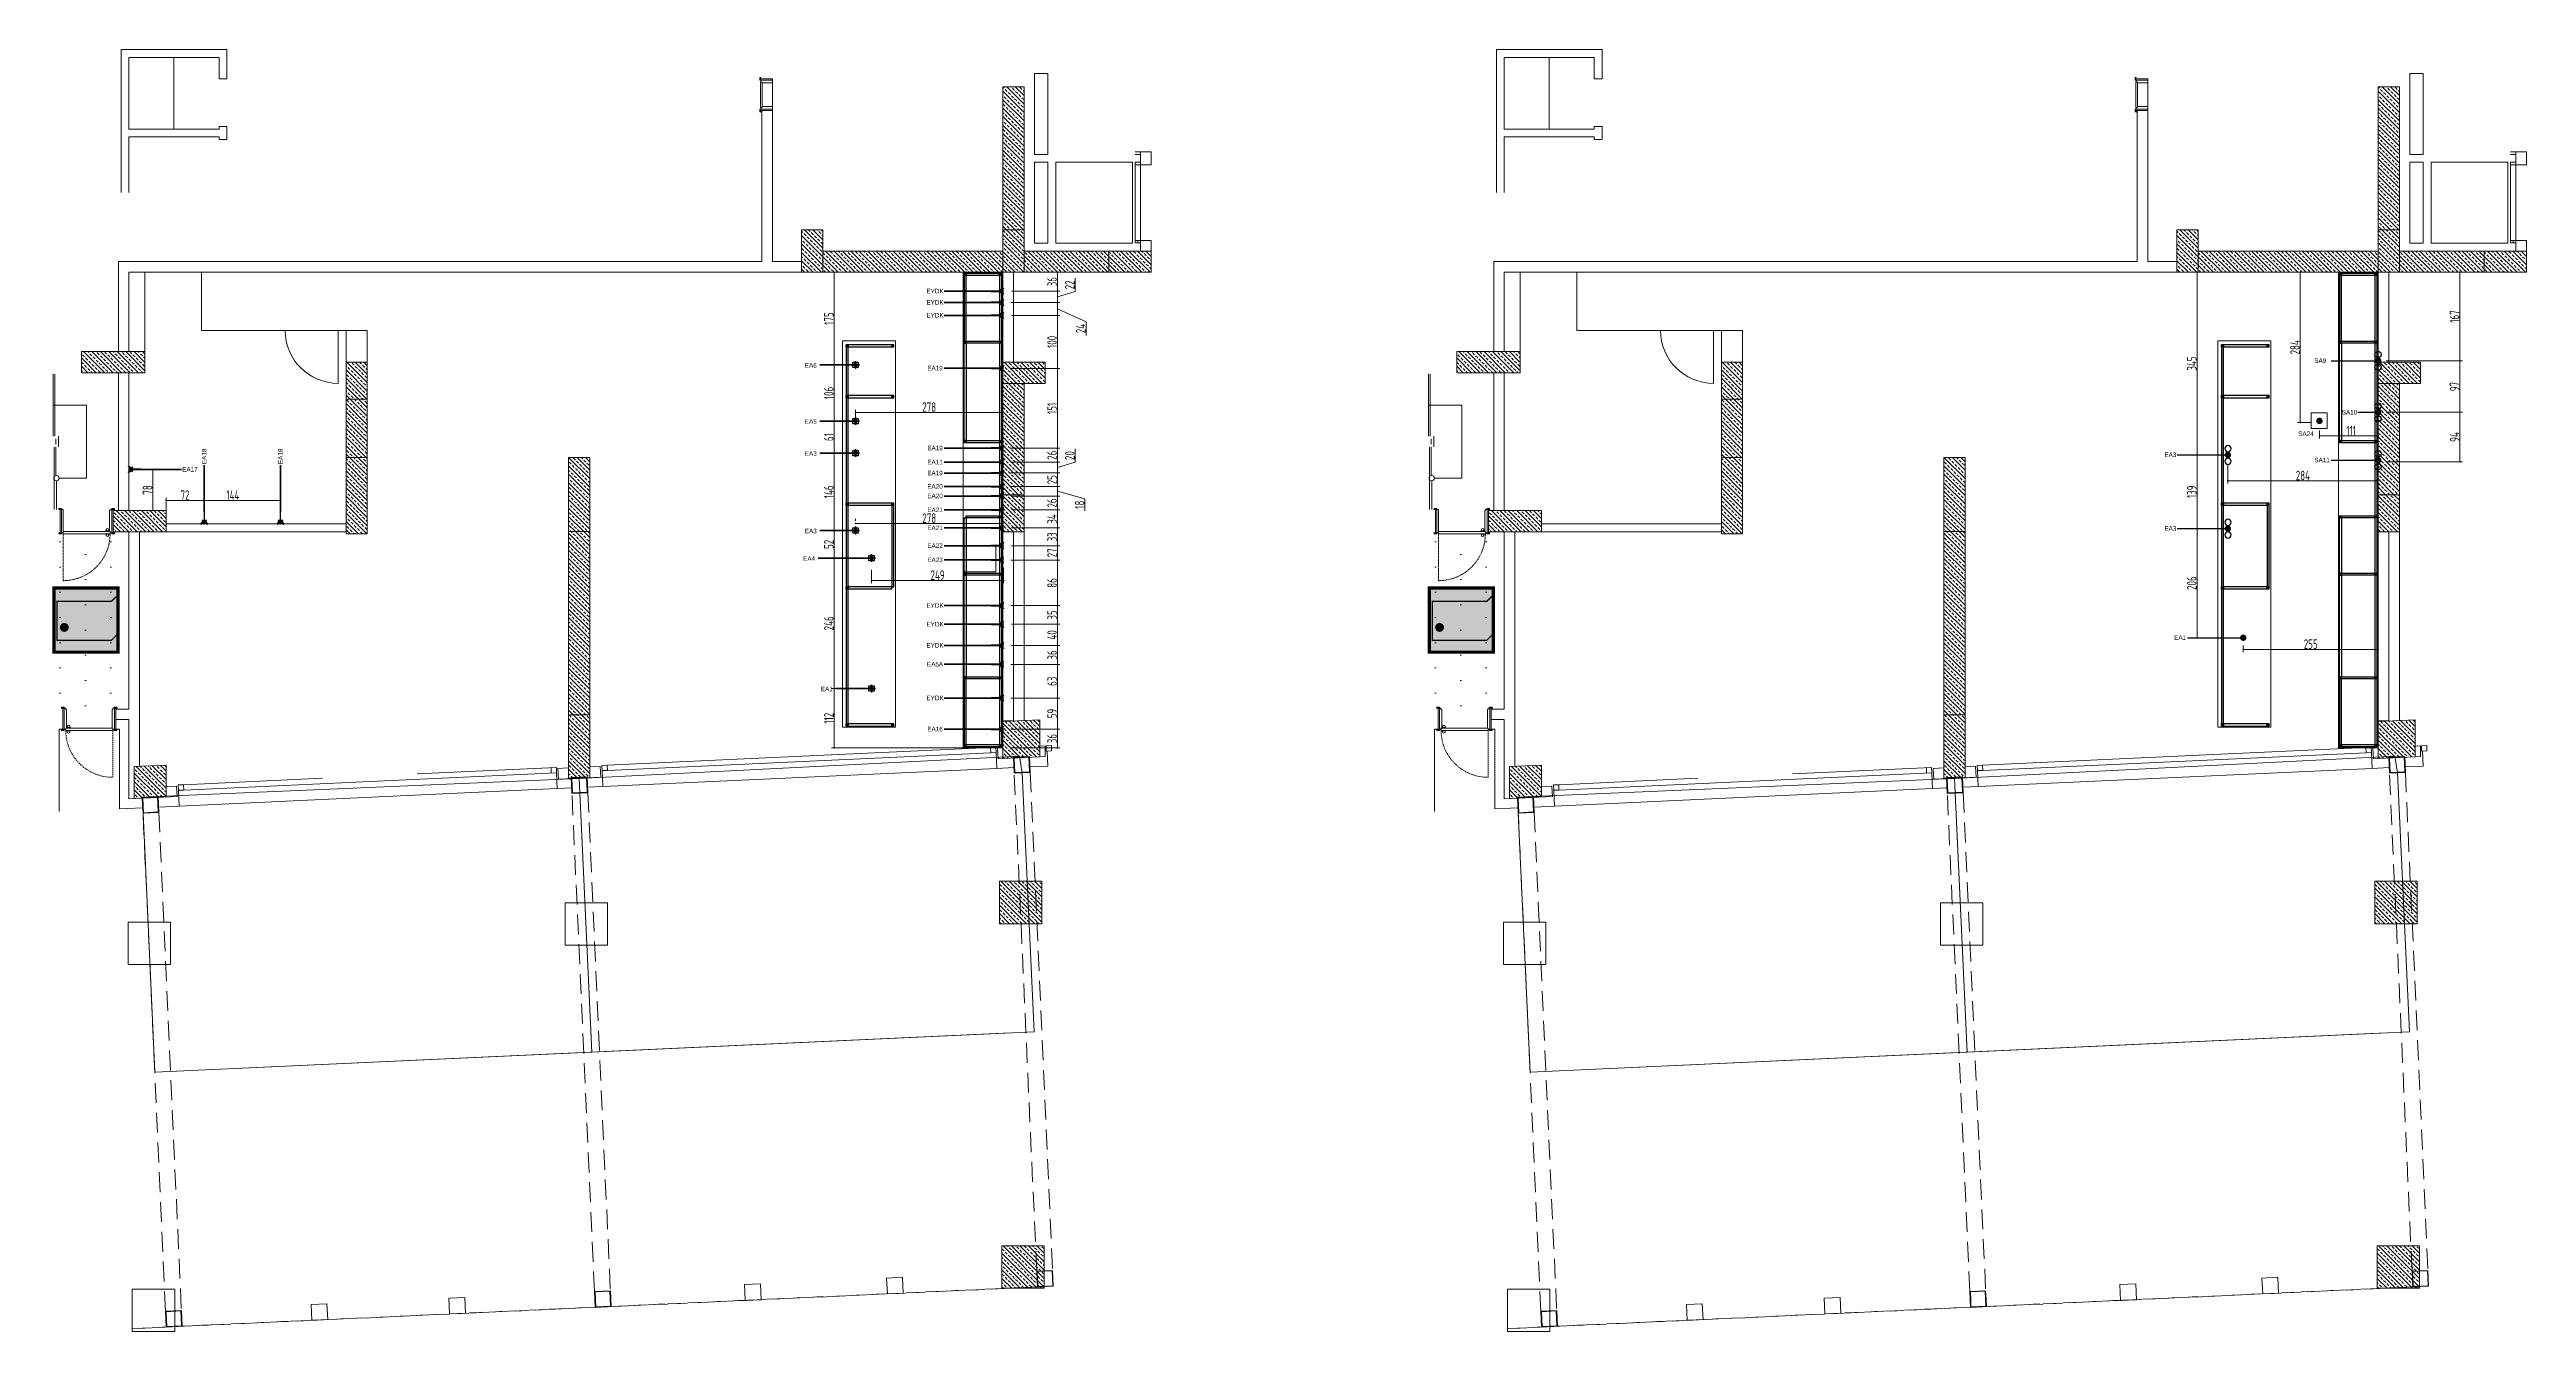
# Model space of a CAD drawing. Extents: x 309271 to 319232, y 6123 to 12941.
# Drawn here: x 314555 to 319232, y 7657 to 10078 of the extents above; entities that cross this region are included whole.
import ezdxf
from ezdxf.enums import TextEntityAlignment as Align

# ---------------------------------------------------------------- set-up
doc = ezdxf.new("R2010")
doc.units = 0
doc.header["$LTSCALE"] = 25
doc.header["$MEASUREMENT"] = 0
doc.header["$PDSIZE"] = -500
for name, pattern in [('DASHDOT', [25.4, 12.7, -6.35, 0, -6.35]), ('DASHED', [0.75, 0.5, -0.25]), ('DUZ', [0])]:
    doc.linetypes.add(name, pattern=pattern)
doc.layers.get('0').update_dxf_attribs({"linetype": 'CONTINUOUS', "lineweight": 0})
doc.layers.get('DEFPOINTS').update_dxf_attribs({"linetype": 'CONTINUOUS', "lineweight": 0})
for name, color, linetype in [('-DWG_ANA', 7, 'CONTINUOUS'), ('ELEKTRİK', 10, 'CONTINUOUS'), ('Kıtc-002 Çizgi', 7, 'CONTINUOUS'), ('Kıtc-040 Detay', 7, 'CONTINUOUS'), ('S2000-019 Su Tes İşaretler', 5, 'CONTINUOUS'), ('SIH', 4, 'CONTINUOUS'), ('SU', 152, 'CONTINUOUS'), ('wall', 255, 'CONTINUOUS')]:
    doc.layers.add(name, color=color, linetype=linetype)
for name, color, linetype, lineweight in [('1-ASANSÖR', 6, 'DUZ', 0), ('Ar-DIM-INT', 2, 'CONTINUOUS', 0), ('ARK_AHŞAP', 45, 'CONTINUOUS', 15), ('DUVAR', 11, 'CONTINUOUS', 0), ('ELK', 1, 'CONTINUOUS', 35), ('IMARSINIRI', 70, 'DUZ', 15), ('IZDUSUM', 130, 'DASHED', 18), ('MERD_IZDUSUM', 8, 'DASHED', 0), ('PLAN_KESIT_TAS', 222, 'CONTINUOUS', 18), ('t_dograma', 4, 'CONTINUOUS', 0), ('t_dograma_gorunus', 5, 'CONTINUOUS', 0), ('t_dograma_kst', 5, 'CONTINUOUS', 0), ('t_kolon_rev', 1, 'CONTINUOUS', 0), ('t_kolon_tarama_rev', 9, 'CONTINUOUS', 0), ('t_merdiven', 3, 'CONTINUOUS', 0), ('t_sıva', 7, 'CONTINUOUS', 0), ('TERAS', 2, 'CONTINUOUS', 0)]:
    doc.layers.add(name, color=color, linetype=linetype, lineweight=lineweight)
doc.layers.add('H Fire-Exit', color=7, linetype='CONTINUOUS', lineweight=0, true_color=0x008a00)
doc.layers.add('H MALL HATCH', color=7, linetype='CONTINUOUS', lineweight=0, true_color=0xfff4d1)
doc.styles.add('DIM', font='dim', dxfattribs={"width": 0.8})
doc.styles.add('TAKSİM', font='GOTHIC.TTF', dxfattribs={"height": 7})
doc.dimstyles.new('mcv100 OLCU', dxfattribs={"dimtxt": 18, "dimasz": 3, "dimexe": 5, "dimexo": 15, "dimgap": 1, "dimtad": 1, "dimdec": 0, "dimzin": 9, "dimtxsty": 'DIM', "dimblk": 'DOT', "dimcen": 2.5, "dimclrd": 256, "dimclre": 256, "dimclrt": 256, "dimadec": 1, "dimazin": 1, "dimtfac": 1, "dimtdec": 0, "dimtmove": 0, "dimatfit": 3, "dimldrblk": 'DOT', "dimfxl": 1, "dimlwd": -1, "dimlwe": -1, "dimarcsym": 0})
pattern_1 = [(135, (99499.04, -586205.287), (-7.95495129, -7.95495129), []), (135, (99499.04, -586197.332), (-7.95495129, -7.95495129), [5.625, -2.8125])]
pattern_2 = [(135, (102095.82, -586205.287), (-7.95495129, -7.95495129), []), (135, (102095.82, -586197.332), (-7.95495129, -7.95495129), [5.625, -2.8125])]

msp = doc.modelspace()

# ---------------------------------------------------------------- texts
at = {"layer": 'ELK', "color": 1, "style": 'TAKSİM'}
for s, p in [('EYDK', (316226.7, 9617.2, 245.2)), ('EYDK', (316226.7, 9595.9, 245.2)), ('EYDK', (316226.7, 9571.5, 245.2)), ('EA19', (316226.7, 9471.7, 245.2)), ('EA19', (316226.7, 9320.8, 245.2)), ('EA17', (314819.9, 9280.5)), ('EA11', (316226.7, 9294.3, 245.2)), ('EA19', (316226.7, 9273.6, 245.2)), ('EA20', (316226.7, 9248.3, 245.2)), ('EA20', (316226.7, 9230.4, 245.2)), ('EA21', (316226.7, 9204, 245.2)), ('EA21', (316226.7, 9170, 245.2)), ('EA22', (316226.7, 9136.6, 245.2)), ('EA23', (316226.7, 9109.6, 245.2)), ('EYDK', (316226.7, 9023.4, 245.2)), ('EYDK', (316226.7, 8988.1, 245.2)), ('EYDK', (316226.7, 8948.2, 245.2)), ('EA5A', (316226.7, 8912.6, 245.2)), ('EYDK', (316226.7, 8848.9, 245.2)), ('EA16', (316226.7, 8790, 245.2))]:
    msp.add_text(s, height=8.64, dxfattribs=at).set_placement(p, align=Align.CENTER)
for s, p in [('EA6', (315980.8, 9476.8)), ('EA5', (315980.8, 9370.9)), ('EA3', (315980.8, 9310.4)), ('EA3', (315980.8, 9164.2)), ('EA4', (315977.7, 9112.1)), ('EA1', (316011.1, 8865.7))]:
    msp.add_text(s, height=8.64, dxfattribs=at).set_placement(p)
for p in [(314851, 9309.4), (314995, 9309.4)]:
    msp.add_text('EA18', height=8.64, rotation=90, dxfattribs=at).set_placement(p, align=Align.CENTER)
at = {"layer": 'SU', "style": 'TAKSİM'}
for s, p in [('SA9', (318831, 9485.9)), ('SA24', (318800.6, 9347.8)), ('SA10', (318882.7, 9388.4)), ('EA3', (318547.9, 9308.1)), ('SA11', (318831, 9298.2)), ('EA3', (318547.9, 9169)), ('EA1', (318566.3, 8962.9))]:
    msp.add_text(s, height=8.64, dxfattribs=at).set_placement(p)

# ---------------------------------------------------------------- blocks, each defined once
blk = doc.blocks.new('A$C50025146')
at = {"layer": 'ELEKTRİK'}
for points in [[(0, 5.3), (0, 5.9), (22.5, 5.9), (22.5, 5.3)], [(16, 9.8), (16.6, 9.8), (16.6, 1.4), (16, 1.4)]]:
    blk.add_hatch(color=256, dxfattribs=at).paths.add_polyline_path(points)
h = blk.add_hatch(color=256, dxfattribs=at)
edge = h.paths.add_edge_path()
edge.add_line((23.7, 11.3), (23.7, 10.7))
edge.add_ellipse((23.7, 5.6), major_axis=(3.58, -3.58), ratio=1, start_angle=135, end_angle=315)
edge.add_line((23.7, 0.6), (23.7, 0))
edge.add_ellipse((23.7, 5.6), major_axis=(3.98, 3.98), ratio=1, start_angle=45, end_angle=225, ccw=False)
at = {"layer": 'ELEKTRİK', "elevation": 0}
for points in [[(0, 5.9), (22.5, 5.9), (22.5, 5.3), (0, 5.3)], [(16, 1.4), (16, 9.8), (16.6, 9.8), (16.6, 1.4)]]:
    blk.add_lwpolyline(points, close=True, dxfattribs=at)
blk.add_lwpolyline([(23.7, 0), (23.7, 0.6, -1), (23.7, 10.7), (23.7, 11.3, 1)], format="xyb", close=True, dxfattribs=at)
blk = doc.blocks.new('_Dot')
at = {"color": 0, "linetype": 'ByBlock', "lineweight": -2}
blk.add_line((-0.5, 0), (-1, 0), dxfattribs=at)
at = {"color": 0, "linetype": 'ByBlock', "const_width": 0.5}
blk.add_lwpolyline([(-0.25, 0, 1), (0.25, 0, 1)], format="xyb", close=True, dxfattribs=at)
blk = doc.blocks.new('*D25')
at = {"ltscale": 0.1, "transparency": 16777216}
for p, q in [((314719.7, 9285), (314754.8, 9285)), ((314749.8, 9210), (314749.8, 9282)), ((314719.7, 9207), (314754.8, 9207))]:
    blk.add_line(p, q, dxfattribs=at)
at = {"layer": 'DEFPOINTS', "color": 0, "ltscale": 0.1, "transparency": 16777216}
for p in [(314704.7, 9285), (314749.8, 9285), (314704.7, 9207)]:
    blk.add_point(p, dxfattribs=at)
at = {"ltscale": 0.1, "transparency": 16777216, "xscale": 3, "yscale": 3, "zscale": 3}
for p, rotation in [((314749.8, 9285), 90), ((314749.8, 9207), 270)]:
    blk.add_blockref('_Dot', p, dxfattribs=dict(at, rotation=rotation))
at = {"ltscale": 0.1, "transparency": 16777216, "insert": (314739.8, 9246), "char_height": 18, "attachment_point": 5, "rotation": 90, "style": 'DIM'}
blk.add_mtext('78', dxfattribs=at)
blk = doc.blocks.new('*D26')
at = {"ltscale": 0.1, "transparency": 16777216}
for p, q in [((314774.8, 9197), (314774.8, 9231.3)), ((314777.8, 9226.3), (314843.5, 9226.3)), ((314846.5, 9197), (314846.5, 9231.3))]:
    blk.add_line(p, q, dxfattribs=at)
at = {"layer": 'DEFPOINTS', "color": 0, "ltscale": 0.1, "transparency": 16777216}
for p in [(314846.5, 9226.3), (314774.8, 9182), (314846.5, 9182)]:
    blk.add_point(p, dxfattribs=at)
at = {"ltscale": 0.1, "transparency": 16777216, "xscale": 3, "yscale": 3, "zscale": 3, "rotation": 180}
blk.add_blockref('_Dot', (314774.8, 9226.3), dxfattribs=at)
at = {"ltscale": 0.1, "transparency": 16777216, "xscale": 3, "yscale": 3, "zscale": 3}
blk.add_blockref('_Dot', (314846.5, 9226.3), dxfattribs=at)
at = {"ltscale": 0.1, "transparency": 16777216, "insert": (314810.6, 9236.3), "char_height": 18, "attachment_point": 5, "style": 'DIM'}
blk.add_mtext('72', dxfattribs=at)
blk = doc.blocks.new('*D27')
at = {"ltscale": 0.1, "transparency": 16777216}
for p, q in [((314846.5, 9197), (314846.5, 9231.3)), ((314849.5, 9226.3), (314987.5, 9226.3)), ((314990.5, 9197), (314990.5, 9231.3))]:
    blk.add_line(p, q, dxfattribs=at)
at = {"layer": 'DEFPOINTS', "color": 0, "ltscale": 0.1, "transparency": 16777216}
for p in [(314990.5, 9226.3), (314846.5, 9182), (314990.5, 9182)]:
    blk.add_point(p, dxfattribs=at)
at = {"ltscale": 0.1, "transparency": 16777216, "xscale": 3, "yscale": 3, "zscale": 3, "rotation": 180}
blk.add_blockref('_Dot', (314846.5, 9226.3), dxfattribs=at)
at = {"ltscale": 0.1, "transparency": 16777216, "xscale": 3, "yscale": 3, "zscale": 3}
blk.add_blockref('_Dot', (314990.5, 9226.3), dxfattribs=at)
at = {"ltscale": 0.1, "transparency": 16777216, "insert": (314901, 9236.3), "char_height": 18, "attachment_point": 5, "style": 'DIM'}
blk.add_mtext('144', dxfattribs=at)
blk = doc.blocks.new('aa')
at = {"layer": 't_dograma_gorunus'}
for p, q in [((595367.5, -215161.4), (595368.5, -215161.4)), ((595367.5, -215168.4), (595367.5, -215161.4)), ((595367.5, -215168.4), (595368.5, -215168.4)), ((595374, -215161.4), (595373, -215161.4)), ((595374, -215168.4), (595373, -215168.4)), ((595374, -215168.4), (595374, -215161.4))]:
    blk.add_line(p, q, dxfattribs=at)
at = {"layer": 't_dograma_gorunus', "extrusion": (0, 0, -1)}
blk.add_ellipse((595365.8, -215164.9, -8664268082641.7), major_axis=(1.77, 1.77), ratio=1, start_param=1.570796, end_param=6.283185, dxfattribs=at)
at = {"layer": 't_dograma_gorunus'}
blk.add_ellipse((595375.8, -215164.9, -8664268082641.7), major_axis=(-1.77, 1.77), ratio=1, start_param=1.570796, end_param=6.283185, dxfattribs=at)
at = {"layer": 't_dograma_kst', "linetype": 'DASHED', "ltscale": 0.15}
blk.add_line((595368.5, -215081.4), (595279.9, -215081.4), dxfattribs=at)
at = {"layer": 't_dograma_kst'}
for p, q in [((595368.5, -215073.4), (595370.3, -215072.9)), ((595368.5, -215073.4), (595368.5, -215078.4)), ((595368.5, -215078.4), (595370.3, -215078.9)), ((595368.5, -215081.4), (595373, -215081.4)), ((595368.5, -215170), (595368.5, -215081.4)), ((595370.3, -215075.7), (595370.3, -215072.9)), ((595370.3, -215075.7), (595370.3, -215078.2)), ((595370.3, -215075.7), (595414.5, -215075.7)), ((595370.3, -215078.2), (595370.3, -215081.2)), ((595370.3, -215078.2), (595414.5, -215078.2)), ((595370.3, -215081.2), (595373, -215081.2)), ((595414.5, -215081.2), (595373, -215081.2)), ((595373, -215170), (595373, -215081.4)), ((595414.5, -215075.7), (595414.5, -215072.9)), ((595416.3, -215073.4), (595414.5, -215072.9)), ((595414.5, -215075.7), (595414.5, -215081.2)), ((595416.3, -215078.4), (595414.5, -215078.9)), ((595416.3, -215073.4), (595416.3, -215078.4)), ((595368.5, -215170), (595373, -215170)), ((595368.5, -215173), (595370.3, -215172.5)), ((595368.5, -215178), (595368.5, -215173)), ((595368.5, -215178), (595370.3, -215178.5)), ((595370.3, -215173.2), (595370.3, -215170.2)), ((595370.3, -215170.2), (595373, -215170.2)), ((595370.3, -215173.2), (595414.5, -215173.2)), ((595370.3, -215173.2), (595370.3, -215178.5)), ((595370.3, -215175.7), (595414.5, -215175.7)), ((595373, -215170.2), (595373, -215168.7)), ((595373, -215168.7), (595412.3, -215168.7)), ((595412.3, -215168.7), (595412.3, -215170.2)), ((595414.5, -215170.2), (595412.3, -215170.2)), ((595414.5, -215170.2), (595414.5, -215173.2)), ((595416.3, -215173), (595414.5, -215172.5)), ((595414.5, -215178.5), (595414.5, -215173.2)), ((595416.3, -215178), (595414.5, -215178.5)), ((595416.3, -215178), (595416.3, -215173))]:
    blk.add_line(p, q, dxfattribs=at)
at = {"layer": 't_dograma_kst', "linetype": 'DASHED', "ltscale": 0.15}
blk.add_arc((595368.4, -215081.5, -8664268082641.7), 88.5, 179.9508, 270.0492, dxfattribs=at)
blk = doc.blocks.new('zz')
at = {"layer": 't_dograma_gorunus'}
for p, q in [((594996.7, -215088), (594997.7, -215088)), ((594996.7, -215088), (594996.7, -215095)), ((594996.7, -215095), (594997.7, -215095)), ((595003.2, -215088), (595002.2, -215088)), ((595003.2, -215095), (595002.2, -215095)), ((595003.2, -215088), (595003.2, -215095))]:
    blk.add_line(p, q, dxfattribs=at)
blk.add_ellipse((594994.9, -215091.5, -1143.9), major_axis=(-1.77, 1.77), ratio=1, start_param=-1.570796, end_param=3.141593, dxfattribs=at)
at = {"layer": 't_dograma_gorunus', "extrusion": (0, 0, -1)}
blk.add_ellipse((595005, -215091.5, -1143.9), major_axis=(1.77, 1.77), ratio=1, start_param=-1.570796, end_param=3.141593, dxfattribs=at)
at = {"layer": 't_dograma_kst'}
for p, q in [((594997.7, -215078.4), (594999.5, -215077.9)), ((594997.7, -215078.4), (594997.7, -215083.4)), ((594997.7, -215083.4), (594999.5, -215083.9)), ((594999.5, -215083.2), (594999.5, -215077.9)), ((594999.5, -215080.7), (595039.5, -215080.7)), ((594999.5, -215083.2), (594999.5, -215086.2)), ((594999.5, -215083.2), (595039.5, -215083.2)), ((595017.5, -215080.7), (595037.5, -215080.7)), ((595039.5, -215077.9), (595039.5, -215083.2)), ((595041.3, -215078.4), (595039.5, -215077.9)), ((595039.5, -215086.2), (595039.5, -215083.2)), ((595041.3, -215083.4), (595039.5, -215083.9)), ((595041.3, -215078.4), (595041.3, -215083.4)), ((594997.7, -215086.4), (595002.2, -215086.4)), ((594997.7, -215086.4), (594997.7, -215175)), ((594999.5, -215086.2), (595002.2, -215086.2)), ((595002.2, -215086.2), (595002.2, -215087.7)), ((595002.2, -215086.4), (595002.2, -215175)), ((595002.2, -215087.7), (595037.3, -215087.7)), ((595039.5, -215086.2), (595037.3, -215086.2)), ((595037.3, -215087.7), (595037.3, -215086.2)), ((594997.7, -215175), (595002.2, -215175)), ((594997.7, -215178), (594999.5, -215177.5)), ((594997.7, -215183), (594997.7, -215178)), ((594999.5, -215178.2), (594999.5, -215175.2)), ((594999.5, -215175.2), (595002.2, -215175.2)), ((594999.5, -215180.7), (594999.5, -215178.2)), ((594999.5, -215178.2), (595039.5, -215178.2)), ((595002.2, -215175.2), (595002.2, -215173.7)), ((595002.2, -215173.7), (595037.3, -215173.7)), ((595037.3, -215173.7), (595037.3, -215175.2)), ((595039.5, -215175.2), (595037.3, -215175.2)), ((595039.5, -215175.2), (595039.5, -215178.2)), ((595041.3, -215178), (595039.5, -215177.5)), ((595039.5, -215180.7), (595039.5, -215178.2)), ((595041.3, -215183), (595041.3, -215178)), ((594997.7, -215183), (594999.5, -215183.5)), ((594999.5, -215180.7), (594999.5, -215183.5)), ((594999.5, -215180.7), (595039.5, -215180.7)), ((595017.5, -215180.7), (595037.5, -215180.7)), ((595039.5, -215180.7), (595039.5, -215183.5)), ((595041.3, -215183), (595039.5, -215183.5))]:
    blk.add_line(p, q, dxfattribs=at)
at = {"layer": 't_dograma_kst', "linetype": 'DASHED', "ltscale": 0.2}
blk.add_line((594997.7, -215175), (594909.1, -215175), dxfattribs=at)
blk.add_arc((594997.6, -215174.9, -1143.9), 88.5, 89.9508, 180.0492, dxfattribs=at)
blk = doc.blocks.new('YANGIN KAÇIŞ')
at = {"layer": 'H Fire-Exit'}
h = blk.add_hatch(color=256, dxfattribs=at)
h.dxf.hatch_style = 1
h.paths.add_polyline_path([(51194.6, 62025.1), (51073.5, 62025.1), (51073.5, 61904.1), (51194.6, 61904.1)])
h.paths.add_polyline_path([(51169.3, 61943.8), (51171.5, 61943.8, -1), (51171.5, 61934.9), (51169.3, 61934.9), (51169.3, 61916.7), (51179.7, 61906.1), (51106.5, 61906.1), (51095.9, 61916.7), (51095.9, 62019.3), (51169.3, 62019.3)], flags=16)
h.paths.add_polyline_path([(51111.8, 62005.6, -1), (51128.7, 62005.6, -1)], flags=0)
h = blk.add_hatch(color=256, dxfattribs=at)
h.dxf.hatch_style = 1
h.paths.add_polyline_path([(51169.3, 62019.3), (51095.9, 62019.3), (51095.9, 61977.3), (51106.9, 61977.3), (51117.5, 61991.9, -0.229822), (51123.9, 61995.3), (51150.7, 61995.3, -0.261734), (51155.3, 61992.7), (51165.1, 61976.6, -0.330898), (51164.7, 61972.5, -0.228292), (51161.4, 61971.2, -0.18991), (51158.2, 61972.7), (51150.1, 61986.4), (51138.4, 61986.4), (51145.9, 61971.5, -0.090287), (51149, 61960.9, -0.008139), (51150.5, 61943.8), (51169.3, 61943.8)])
h.paths.add_polyline_path([(51111.8, 62005.6, -1), (51128.7, 62005.6, -1)], flags=16)
at = {"layer": 'H Fire-Exit', "true_color": 0xffffff}
h = blk.add_hatch(color=7, dxfattribs=at)
h.dxf.hatch_style = 1
edge = h.paths.add_edge_path()
edge.add_line((51138.4, 61986.4), (51150.1, 61986.4))
edge.add_line((51150.1, 61986.4), (51158.2, 61972.7))
edge.add_arc((51161.7, 61976), 4.84, 223.4221, 266.4341)
edge.add_arc((51161.7, 61975.2), 4.02, 266.4341, 317.8731)
edge.add_arc((51162.1, 61974.8), 3.41, 317.8731, 391.1101)
edge.add_line((51165.1, 61976.6), (51155.3, 61992.7))
edge.add_arc((51150.7, 61989.9), 5.41, 31.3311, 90)
edge.add_line((51150.7, 61995.3), (51123.9, 61995.3))
edge.add_arc((51124.2, 61987), 8.3, 92.219, 143.9914)
edge.add_line((51117.5, 61991.9), (51106.9, 61977.3))
edge.add_line((51106.9, 61977.3), (51095.9, 61977.3))
edge.add_line((51095.9, 61977.3), (51095.9, 61969.5))
edge.add_line((51095.9, 61969.5), (51109.2, 61969.5))
edge.add_arc((51106.9, 61977.5), 8.34, 286.6483, 324.2627)
edge.add_line((51113.6, 61972.6), (51119.4, 61980.6))
edge.add_line((51119.4, 61980.6), (51127.8, 61964.3))
edge.add_line((51127.8, 61964.3), (51110.5, 61927.1))
edge.add_arc((51115.4, 61925.6), 5.17, 163.2714, 333.7123)
edge.add_line((51120, 61923.3), (51137.1, 61957.9))
edge.add_line((51137.1, 61957.9), (51140.4, 61938.8))
edge.add_arc((51144.5, 61939), 4.11, 182.3687, 270)
edge.add_line((51144.5, 61934.9), (51171.5, 61934.9))
edge.add_arc((51171.4, 61939.3), 4.44, 271.5611, 448.4389)
edge.add_line((51171.5, 61943.8), (51150.5, 61943.8))
edge.add_arc((50625.5, 61905.2), 526.5, 4.1983, 6.0636)
edge.add_arc((51118.3, 61957.6), 30.9, 6.0636, 26.7)
edge.add_line((51145.9, 61971.5), (51138.4, 61986.4))
at = {"layer": 'H Fire-Exit'}
h = blk.add_hatch(color=256, dxfattribs=at)
h.dxf.hatch_style = 1
h.paths.add_polyline_path([(51169.3, 61934.9), (51144.5, 61934.9, -0.402156), (51140.4, 61938.8), (51137.1, 61957.9), (51120, 61923.3, -0.919877), (51110.5, 61927.1), (51127.8, 61964.3), (51119.4, 61980.6), (51113.6, 61972.6, -0.165613), (51109.2, 61969.5), (51095.9, 61969.5), (51095.9, 61916.7), (51106.5, 61906.1), (51179.7, 61906.1), (51169.3, 61916.7)])
at = {"layer": 'H Fire-Exit', "true_color": 0xffffff}
h = blk.add_hatch(color=7, dxfattribs=at)
h.dxf.hatch_style = 1
h.paths.add_polyline_path([(51128.7, 62005.6, 1), (51111.8, 62005.6, 1)])
at = {"layer": 'H Fire-Exit', "color": 0, "const_width": 6.05}
blk.add_lwpolyline([(51073.5, 62025.1), (51194.6, 62025.1), (51194.6, 61904.1), (51073.5, 61904.1)], close=True, dxfattribs=at)
at = {"layer": 'H Fire-Exit', "color": 7, "true_color": 0xffffff, "const_width": 2.42}
blk.add_lwpolyline([(51095.9, 61916.7), (51095.9, 62019.3), (51169.3, 62019.3), (51169.3, 61916.7), (51179.7, 61906.1), (51106.5, 61906.1)], close=True, dxfattribs=at)
blk = doc.blocks.new('A$C14D17327')
at = {"layer": 'Kıtc-002 Çizgi', "color": 1, "elevation": 0}
blk.add_lwpolyline([(0, 4), (4, 4), (4, 0), (0, 0)], close=True, dxfattribs=at)
for points in [[(0, 4), (4, 0)], [(0, 0), (4, 4)]]:
    blk.add_lwpolyline(points, dxfattribs=at)
blk = doc.blocks.new('A$C611F6802')
at = {"layer": '-DWG_ANA'}
h = blk.add_hatch(dxfattribs=at)
h.set_pattern_fill('ANSI31', color=1, style=0)
h.set_pattern_definition([(45, (-55670.1402, -22065.11067), (-0.08838834765, 0.08838834765), [])])
h.paths.add_polyline_path([(4.4, 7.7, 1), (10.1, 7.7, 1)])
at = {"layer": '-DWG_ANA', "color": 1}
for p, q in [((7.3, 7.6), (0, 7.6)), ((7.3, 7.7), (7.3, 15.3)), ((7.3, 15.3), (7.3, 0)), ((7.3, 7.6), (14.7, 7.6)), ((14.7, 7.6), (7.3, 7.6))]:
    blk.add_line(p, q, dxfattribs=at)
blk.add_lwpolyline([(2.3, 2.7), (12.3, 2.7), (12.3, 12.7), (2.3, 12.7)], close=True, dxfattribs=at)
blk.add_circle((7.3, 7.7), 2.86, dxfattribs=at)
blk = doc.blocks.new('*D43')
at = {"ltscale": 0.1, "transparency": 16777216}
for p, q in [((316369.9, 8794.3), (316462.6, 8794.3)), ((316369.7, 8758.7), (316462.6, 8758.7)), ((316457.6, 8761.7), (316457.6, 8791.3))]:
    blk.add_line(p, q, dxfattribs=at)
at = {"layer": 'DEFPOINTS', "color": 0, "ltscale": 0.1, "transparency": 16777216}
for p in [(316354.9, 8794.3, 245.2), (316457.6, 8794.3), (316354.7, 8758.7)]:
    blk.add_point(p, dxfattribs=at)
at = {"ltscale": 0.1, "transparency": 16777216, "xscale": 3, "yscale": 3, "zscale": 3}
for p, rotation in [((316457.6, 8794.3), 90), ((316457.6, 8758.7), 270)]:
    blk.add_blockref('_Dot', p, dxfattribs=dict(at, rotation=rotation))
at = {"ltscale": 0.1, "transparency": 16777216, "insert": (316447.6, 8776.5), "char_height": 18, "attachment_point": 5, "rotation": 90, "style": 'DIM'}
blk.add_mtext('36', dxfattribs=at)
blk = doc.blocks.new('*D44')
at = {"ltscale": 0.1, "transparency": 16777216}
for p, q in [((316369.9, 8853), (316462.6, 8853)), ((316457.6, 8797.3), (316457.6, 8850)), ((316369.9, 8794.3), (316462.6, 8794.3))]:
    blk.add_line(p, q, dxfattribs=at)
at = {"layer": 'DEFPOINTS', "color": 0, "ltscale": 0.1, "transparency": 16777216}
for p in [(316354.9, 8853, 245.2), (316457.6, 8853), (316354.9, 8794.3, 245.2)]:
    blk.add_point(p, dxfattribs=at)
at = {"ltscale": 0.1, "transparency": 16777216, "xscale": 3, "yscale": 3, "zscale": 3}
for p, rotation in [((316457.6, 8853), 90), ((316457.6, 8794.3), 270)]:
    blk.add_blockref('_Dot', p, dxfattribs=dict(at, rotation=rotation))
at = {"ltscale": 0.1, "transparency": 16777216, "insert": (316447.6, 8823.7), "char_height": 18, "attachment_point": 5, "rotation": 90, "style": 'DIM'}
blk.add_mtext('59', dxfattribs=at)
blk = doc.blocks.new('*D45')
at = {"ltscale": 0.1, "transparency": 16777216}
for p, q in [((316369.9, 8916.4), (316462.6, 8916.4)), ((316457.6, 8856), (316457.6, 8913.4)), ((316369.9, 8853), (316462.6, 8853))]:
    blk.add_line(p, q, dxfattribs=at)
at = {"layer": 'DEFPOINTS', "color": 0, "ltscale": 0.1, "transparency": 16777216}
for p in [(316354.9, 8916.4, 245.2), (316457.6, 8916.4), (316354.9, 8853, 245.2)]:
    blk.add_point(p, dxfattribs=at)
at = {"ltscale": 0.1, "transparency": 16777216, "xscale": 3, "yscale": 3, "zscale": 3}
for p, rotation in [((316457.6, 8916.4), 90), ((316457.6, 8853), 270)]:
    blk.add_blockref('_Dot', p, dxfattribs=dict(at, rotation=rotation))
at = {"ltscale": 0.1, "transparency": 16777216, "insert": (316447.6, 8884.7), "char_height": 18, "attachment_point": 5, "rotation": 90, "style": 'DIM'}
blk.add_mtext('63', dxfattribs=at)
blk = doc.blocks.new('*D46')
at = {"ltscale": 0.1, "transparency": 16777216}
for p, q in [((316371.1, 8952.3), (316462.6, 8952.3)), ((316457.6, 8919.4), (316457.6, 8949.3)), ((316369.9, 8916.4), (316462.6, 8916.4))]:
    blk.add_line(p, q, dxfattribs=at)
at = {"layer": 'DEFPOINTS', "color": 0, "ltscale": 0.1, "transparency": 16777216}
for p in [(316356.1, 8952.3, 245.2), (316457.6, 8952.3), (316354.9, 8916.4, 245.2)]:
    blk.add_point(p, dxfattribs=at)
at = {"ltscale": 0.1, "transparency": 16777216, "xscale": 3, "yscale": 3, "zscale": 3}
for p, rotation in [((316457.6, 8952.3), 90), ((316457.6, 8916.4), 270)]:
    blk.add_blockref('_Dot', p, dxfattribs=dict(at, rotation=rotation))
at = {"ltscale": 0.1, "transparency": 16777216, "insert": (316447.6, 8934.3), "char_height": 18, "attachment_point": 5, "rotation": 90, "style": 'DIM'}
blk.add_mtext('36', dxfattribs=at)
blk = doc.blocks.new('*D47')
at = {"ltscale": 0.1, "transparency": 16777216}
for p, q in [((316371.1, 8992.2), (316462.6, 8992.2)), ((316457.6, 8955.3), (316457.6, 8989.2)), ((316371.1, 8952.3), (316462.6, 8952.3))]:
    blk.add_line(p, q, dxfattribs=at)
at = {"layer": 'DEFPOINTS', "color": 0, "ltscale": 0.1, "transparency": 16777216}
for p in [(316356.1, 8992.2, 245.2), (316457.6, 8992.2), (316356.1, 8952.3, 245.2)]:
    blk.add_point(p, dxfattribs=at)
at = {"ltscale": 0.1, "transparency": 16777216, "xscale": 3, "yscale": 3, "zscale": 3}
for p, rotation in [((316457.6, 8992.2), 90), ((316457.6, 8952.3), 270)]:
    blk.add_blockref('_Dot', p, dxfattribs=dict(at, rotation=rotation))
at = {"ltscale": 0.1, "transparency": 16777216, "insert": (316447.6, 8972.2), "char_height": 18, "attachment_point": 5, "rotation": 90, "style": 'DIM'}
blk.add_mtext('40', dxfattribs=at)
blk = doc.blocks.new('*D48')
at = {"ltscale": 0.1, "transparency": 16777216}
for p, q in [((316369.9, 9027.5), (316462.6, 9027.5)), ((316371.1, 8992.2), (316462.6, 8992.2)), ((316457.6, 8995.2), (316457.6, 9024.5))]:
    blk.add_line(p, q, dxfattribs=at)
at = {"layer": 'DEFPOINTS', "color": 0, "ltscale": 0.1, "transparency": 16777216}
for p in [(316354.9, 9027.5, 245.2), (316457.6, 9027.5), (316356.1, 8992.2, 245.2)]:
    blk.add_point(p, dxfattribs=at)
at = {"ltscale": 0.1, "transparency": 16777216, "xscale": 3, "yscale": 3, "zscale": 3}
for p, rotation in [((316457.6, 9027.5), 90), ((316457.6, 8992.2), 270)]:
    blk.add_blockref('_Dot', p, dxfattribs=dict(at, rotation=rotation))
at = {"ltscale": 0.1, "transparency": 16777216, "insert": (316447.6, 9009.8), "char_height": 18, "attachment_point": 5, "rotation": 90, "style": 'DIM'}
blk.add_mtext('35', dxfattribs=at)
blk = doc.blocks.new('*D49')
at = {"ltscale": 0.1, "transparency": 16777216}
for p, q in [((316369.9, 9113.4), (316462.6, 9113.4)), ((316457.6, 9030.5), (316457.6, 9110.4)), ((316369.9, 9027.5), (316462.6, 9027.5))]:
    blk.add_line(p, q, dxfattribs=at)
at = {"layer": 'DEFPOINTS', "color": 0, "ltscale": 0.1, "transparency": 16777216}
for p in [(316354.9, 9113.4, 245.2), (316457.6, 9113.4), (316354.9, 9027.5, 245.2)]:
    blk.add_point(p, dxfattribs=at)
at = {"ltscale": 0.1, "transparency": 16777216, "xscale": 3, "yscale": 3, "zscale": 3}
for p, rotation in [((316457.6, 9113.4), 90), ((316457.6, 9027.5), 270)]:
    blk.add_blockref('_Dot', p, dxfattribs=dict(at, rotation=rotation))
at = {"ltscale": 0.1, "transparency": 16777216, "insert": (316447.6, 9070.4), "char_height": 18, "attachment_point": 5, "rotation": 90, "style": 'DIM'}
blk.add_mtext('86', dxfattribs=at)
blk = doc.blocks.new('*D50')
at = {"ltscale": 0.1, "transparency": 16777216}
for p, q in [((316371.1, 9140.7), (316462.6, 9140.7)), ((316457.6, 9116.4), (316457.6, 9137.7)), ((316369.9, 9113.4), (316462.6, 9113.4))]:
    blk.add_line(p, q, dxfattribs=at)
at = {"layer": 'DEFPOINTS', "color": 0, "ltscale": 0.1, "transparency": 16777216}
for p in [(316356.1, 9140.7, 245.2), (316457.6, 9140.7), (316354.9, 9113.4, 245.2)]:
    blk.add_point(p, dxfattribs=at)
at = {"ltscale": 0.1, "transparency": 16777216, "xscale": 3, "yscale": 3, "zscale": 3}
for p, rotation in [((316457.6, 9140.7), 90), ((316457.6, 9113.4), 270)]:
    blk.add_blockref('_Dot', p, dxfattribs=dict(at, rotation=rotation))
at = {"ltscale": 0.1, "transparency": 16777216, "insert": (316447.6, 9127.1), "char_height": 18, "attachment_point": 5, "rotation": 90, "style": 'DIM'}
blk.add_mtext('27', dxfattribs=at)
blk = doc.blocks.new('*D51')
at = {"ltscale": 0.1, "transparency": 16777216}
for p, q in [((316371.1, 9174.1), (316462.6, 9174.1)), ((316457.6, 9143.7), (316457.6, 9171.1)), ((316371.1, 9140.7), (316462.6, 9140.7))]:
    blk.add_line(p, q, dxfattribs=at)
at = {"layer": 'DEFPOINTS', "color": 0, "ltscale": 0.1, "transparency": 16777216}
for p in [(316356.1, 9174.1, 245.2), (316457.6, 9174.1), (316356.1, 9140.7, 245.2)]:
    blk.add_point(p, dxfattribs=at)
at = {"ltscale": 0.1, "transparency": 16777216, "xscale": 3, "yscale": 3, "zscale": 3}
for p, rotation in [((316457.6, 9174.1), 90), ((316457.6, 9140.7), 270)]:
    blk.add_blockref('_Dot', p, dxfattribs=dict(at, rotation=rotation))
at = {"ltscale": 0.1, "transparency": 16777216, "insert": (316447.6, 9157.4), "char_height": 18, "attachment_point": 5, "rotation": 90, "style": 'DIM'}
blk.add_mtext('33', dxfattribs=at)
blk = doc.blocks.new('*D52')
at = {"ltscale": 0.1, "transparency": 16777216}
for p, q in [((316371.1, 9208.1), (316462.6, 9208.1)), ((316371.1, 9174.1), (316462.6, 9174.1)), ((316457.6, 9177.1), (316457.6, 9205.1))]:
    blk.add_line(p, q, dxfattribs=at)
at = {"layer": 'DEFPOINTS', "color": 0, "ltscale": 0.1, "transparency": 16777216}
for p in [(316356.1, 9208.1, 245.2), (316356.1, 9174.1, 245.2), (316457.6, 9208.1)]:
    blk.add_point(p, dxfattribs=at)
at = {"ltscale": 0.1, "transparency": 16777216, "xscale": 3, "yscale": 3, "zscale": 3}
for p, rotation in [((316457.6, 9208.1), 90), ((316457.6, 9174.1), 270)]:
    blk.add_blockref('_Dot', p, dxfattribs=dict(at, rotation=rotation))
at = {"ltscale": 0.1, "transparency": 16777216, "insert": (316447.6, 9191.1), "char_height": 18, "attachment_point": 5, "rotation": 90, "style": 'DIM'}
blk.add_mtext('34', dxfattribs=at)
blk = doc.blocks.new('*D53')
at = {"ltscale": 0.1, "transparency": 16777216}
for p, q in [((316371.1, 9234.5), (316462.6, 9234.5)), ((316457.6, 9211.1), (316457.6, 9231.5)), ((316371.1, 9208.1), (316462.6, 9208.1))]:
    blk.add_line(p, q, dxfattribs=at)
at = {"layer": 'DEFPOINTS', "color": 0, "ltscale": 0.1, "transparency": 16777216}
for p in [(316356.1, 9234.5, 245.2), (316457.6, 9234.5), (316356.1, 9208.1, 245.2)]:
    blk.add_point(p, dxfattribs=at)
at = {"ltscale": 0.1, "transparency": 16777216, "xscale": 3, "yscale": 3, "zscale": 3}
for p, rotation in [((316457.6, 9234.5), 90), ((316457.6, 9208.1), 270)]:
    blk.add_blockref('_Dot', p, dxfattribs=dict(at, rotation=rotation))
at = {"ltscale": 0.1, "transparency": 16777216, "insert": (316447.6, 9221.3), "char_height": 18, "attachment_point": 5, "rotation": 90, "style": 'DIM'}
blk.add_mtext('26', dxfattribs=at)
blk = doc.blocks.new('*D54')
at = {"ltscale": 0.1, "transparency": 16777216}
for p, q in [((316369.9, 9252.7), (316462.6, 9252.7)), ((316371.1, 9234.5), (316462.6, 9234.5)), ((316457.6, 9237.5), (316457.6, 9249.7)), ((316457.6, 9243.6), (316509.8, 9229.3)), ((316509.8, 9229.3), (316509.8, 9206.7))]:
    blk.add_line(p, q, dxfattribs=at)
at = {"layer": 'DEFPOINTS', "color": 0, "ltscale": 0.1, "transparency": 16777216}
for p in [(316354.9, 9252.7, 245.2), (316356.1, 9234.5, 245.2), (316457.6, 9252.7)]:
    blk.add_point(p, dxfattribs=at)
at = {"ltscale": 0.1, "transparency": 16777216, "xscale": 3, "yscale": 3, "zscale": 3}
for p, rotation in [((316457.6, 9252.7), 90), ((316457.6, 9234.5), 270)]:
    blk.add_blockref('_Dot', p, dxfattribs=dict(at, rotation=rotation))
at = {"ltscale": 0.1, "transparency": 16777216, "insert": (316499.8, 9218), "char_height": 18, "attachment_point": 5, "rotation": 90, "style": 'DIM'}
blk.add_mtext('18', dxfattribs=at)
blk = doc.blocks.new('*D55')
at = {"ltscale": 0.1, "transparency": 16777216}
for p, q in [((316369.9, 9278), (316462.6, 9278)), ((316457.6, 9255.7), (316457.6, 9275)), ((316369.9, 9252.7), (316462.6, 9252.7))]:
    blk.add_line(p, q, dxfattribs=at)
at = {"layer": 'DEFPOINTS', "color": 0, "ltscale": 0.1, "transparency": 16777216}
for p in [(316354.9, 9278, 245.2), (316457.6, 9278), (316354.9, 9252.7, 245.2)]:
    blk.add_point(p, dxfattribs=at)
at = {"ltscale": 0.1, "transparency": 16777216, "xscale": 3, "yscale": 3, "zscale": 3}
for p, rotation in [((316457.6, 9278), 90), ((316457.6, 9252.7), 270)]:
    blk.add_blockref('_Dot', p, dxfattribs=dict(at, rotation=rotation))
at = {"ltscale": 0.1, "transparency": 16777216, "insert": (316447.6, 9265.3), "char_height": 18, "attachment_point": 5, "rotation": 90, "style": 'DIM'}
blk.add_mtext('25', dxfattribs=at)
blk = doc.blocks.new('*D56')
at = {"ltscale": 0.1, "transparency": 16777216}
for p, q in [((316491.1, 9298.1), (316491.1, 9323.4)), ((316369.9, 9298.1), (316462.6, 9298.1)), ((316369.9, 9278), (316462.6, 9278)), ((316457.6, 9288.1), (316491.1, 9298.1)), ((316457.6, 9281), (316457.6, 9295.1))]:
    blk.add_line(p, q, dxfattribs=at)
at = {"layer": 'DEFPOINTS', "color": 0, "ltscale": 0.1, "transparency": 16777216}
for p in [(316354.9, 9298.1, 245.2), (316354.9, 9278, 245.2), (316457.6, 9298.1)]:
    blk.add_point(p, dxfattribs=at)
at = {"ltscale": 0.1, "transparency": 16777216, "xscale": 3, "yscale": 3, "zscale": 3}
for p, rotation in [((316457.6, 9298.1), 90), ((316457.6, 9278), 270)]:
    blk.add_blockref('_Dot', p, dxfattribs=dict(at, rotation=rotation))
at = {"ltscale": 0.1, "transparency": 16777216, "insert": (316481.1, 9310.8), "char_height": 18, "attachment_point": 5, "rotation": 90, "style": 'DIM'}
blk.add_mtext('20', dxfattribs=at)
blk = doc.blocks.new('*D57')
at = {"ltscale": 0.1, "transparency": 16777216}
for p, q in [((316369.9, 9324.6), (316462.6, 9324.6)), ((316457.6, 9301.1), (316457.6, 9321.6)), ((316369.9, 9298.1), (316462.6, 9298.1))]:
    blk.add_line(p, q, dxfattribs=at)
at = {"layer": 'DEFPOINTS', "color": 0, "ltscale": 0.1, "transparency": 16777216}
for p in [(316354.9, 9324.6, 245.2), (316457.6, 9324.6), (316354.9, 9298.1, 245.2)]:
    blk.add_point(p, dxfattribs=at)
at = {"ltscale": 0.1, "transparency": 16777216, "xscale": 3, "yscale": 3, "zscale": 3}
for p, rotation in [((316457.6, 9324.6), 90), ((316457.6, 9298.1), 270)]:
    blk.add_blockref('_Dot', p, dxfattribs=dict(at, rotation=rotation))
at = {"ltscale": 0.1, "transparency": 16777216, "insert": (316447.6, 9311.4), "char_height": 18, "attachment_point": 5, "rotation": 90, "style": 'DIM'}
blk.add_mtext('26', dxfattribs=at)
blk = doc.blocks.new('*D58')
at = {"ltscale": 0.1, "transparency": 16777216}
for p, q in [((316369.9, 9475.5), (316462.6, 9475.5)), ((316457.6, 9327.6), (316457.6, 9472.5)), ((316369.9, 9324.6), (316462.6, 9324.6))]:
    blk.add_line(p, q, dxfattribs=at)
at = {"layer": 'DEFPOINTS', "color": 0, "ltscale": 0.1, "transparency": 16777216}
for p in [(316354.9, 9475.5, 245.2), (316457.6, 9475.5), (316354.9, 9324.6, 245.2)]:
    blk.add_point(p, dxfattribs=at)
at = {"ltscale": 0.1, "transparency": 16777216, "xscale": 3, "yscale": 3, "zscale": 3}
for p, rotation in [((316457.6, 9475.5), 90), ((316457.6, 9324.6), 270)]:
    blk.add_blockref('_Dot', p, dxfattribs=dict(at, rotation=rotation))
at = {"ltscale": 0.1, "transparency": 16777216, "insert": (316447.6, 9400), "char_height": 18, "attachment_point": 5, "rotation": 90, "style": 'DIM'}
blk.add_mtext('151', dxfattribs=at)
blk = doc.blocks.new('*D59')
at = {"ltscale": 0.1, "transparency": 16777216}
for p, q in [((316371.1, 9575.6), (316462.6, 9575.6)), ((316457.6, 9478.5), (316457.6, 9572.6)), ((316369.9, 9475.5), (316462.6, 9475.5))]:
    blk.add_line(p, q, dxfattribs=at)
at = {"layer": 'DEFPOINTS', "color": 0, "ltscale": 0.1, "transparency": 16777216}
for p in [(316356.1, 9575.6, 245.2), (316457.6, 9575.6), (316354.9, 9475.5, 245.2)]:
    blk.add_point(p, dxfattribs=at)
at = {"ltscale": 0.1, "transparency": 16777216, "xscale": 3, "yscale": 3, "zscale": 3}
for p, rotation in [((316457.6, 9575.6), 90), ((316457.6, 9475.5), 270)]:
    blk.add_blockref('_Dot', p, dxfattribs=dict(at, rotation=rotation))
at = {"ltscale": 0.1, "transparency": 16777216, "insert": (316447.6, 9525.5), "char_height": 18, "attachment_point": 5, "rotation": 90, "style": 'DIM'}
blk.add_mtext('100', dxfattribs=at)
blk = doc.blocks.new('*D60')
at = {"ltscale": 0.1, "transparency": 16777216}
for p, q in [((316369.9, 9599.7), (316462.6, 9599.7)), ((316457.6, 9578.6), (316457.6, 9596.7)), ((316457.6, 9587.7), (316511.8, 9563.7)), ((316371.1, 9575.6), (316462.6, 9575.6)), ((316511.8, 9563.7), (316511.8, 9537.7))]:
    blk.add_line(p, q, dxfattribs=at)
at = {"layer": 'DEFPOINTS', "color": 0, "ltscale": 0.1, "transparency": 16777216}
for p in [(316354.9, 9599.7, 245.2), (316457.6, 9599.7), (316356.1, 9575.6, 245.2)]:
    blk.add_point(p, dxfattribs=at)
at = {"ltscale": 0.1, "transparency": 16777216, "xscale": 3, "yscale": 3, "zscale": 3}
for p, rotation in [((316457.6, 9599.7), 90), ((316457.6, 9575.6), 270)]:
    blk.add_blockref('_Dot', p, dxfattribs=dict(at, rotation=rotation))
at = {"ltscale": 0.1, "transparency": 16777216, "insert": (316501.8, 9550.7), "char_height": 18, "attachment_point": 5, "rotation": 90, "style": 'DIM'}
blk.add_mtext('24', dxfattribs=at)
blk = doc.blocks.new('*D61')
at = {"ltscale": 0.1, "transparency": 16777216}
for p, q in [((316491.1, 9620.6), (316491.1, 9645.9)), ((316369.9, 9599.7), (316462.6, 9599.7)), ((316371.1, 9621.3), (316462.6, 9621.3)), ((316457.6, 9610.5), (316491.1, 9620.6)), ((316457.6, 9602.7), (316457.6, 9618.3))]:
    blk.add_line(p, q, dxfattribs=at)
at = {"layer": 'DEFPOINTS', "color": 0, "ltscale": 0.1, "transparency": 16777216}
for p in [(316354.9, 9599.7, 245.2), (316356.1, 9621.3, 245.2), (316457.6, 9621.3)]:
    blk.add_point(p, dxfattribs=at)
at = {"ltscale": 0.1, "transparency": 16777216, "xscale": 3, "yscale": 3, "zscale": 3}
for p, rotation in [((316457.6, 9621.3), 90), ((316457.6, 9599.7), 270)]:
    blk.add_blockref('_Dot', p, dxfattribs=dict(at, rotation=rotation))
at = {"ltscale": 0.1, "transparency": 16777216, "insert": (316481.1, 9633.2), "char_height": 18, "attachment_point": 5, "rotation": 90, "style": 'DIM'}
blk.add_mtext('22', dxfattribs=at)
blk = doc.blocks.new('*D62')
at = {"ltscale": 0.1, "transparency": 16777216}
for p, q in [((316369.7, 9657.1), (316462.6, 9657.1)), ((316457.6, 9624.3), (316457.6, 9654.1)), ((316371.1, 9621.3), (316462.6, 9621.3))]:
    blk.add_line(p, q, dxfattribs=at)
at = {"layer": 'DEFPOINTS', "color": 0, "ltscale": 0.1, "transparency": 16777216}
for p in [(316354.7, 9657.1), (316457.6, 9657.1), (316356.1, 9621.3, 245.2)]:
    blk.add_point(p, dxfattribs=at)
at = {"ltscale": 0.1, "transparency": 16777216, "xscale": 3, "yscale": 3, "zscale": 3}
for p, rotation in [((316457.6, 9657.1), 90), ((316457.6, 9621.3), 270)]:
    blk.add_blockref('_Dot', p, dxfattribs=dict(at, rotation=rotation))
at = {"ltscale": 0.1, "transparency": 16777216, "insert": (316447.6, 9639.2), "char_height": 18, "attachment_point": 5, "rotation": 90, "style": 'DIM'}
blk.add_mtext('36', dxfattribs=at)
blk = doc.blocks.new('*D63')
at = {"ltscale": 0.1, "transparency": 16777216}
for p, q in [((316091.9, 8870.8), (316031.1, 8870.8)), ((316036.1, 8761.7), (316036.1, 8867.8)), ((316339.7, 8758.7), (316031.1, 8758.7))]:
    blk.add_line(p, q, dxfattribs=at)
at = {"layer": 'DEFPOINTS', "color": 0, "ltscale": 0.1, "transparency": 16777216}
for p in [(316036.1, 8870.8), (316106.9, 8870.8), (316354.7, 8758.7)]:
    blk.add_point(p, dxfattribs=at)
at = {"ltscale": 0.1, "transparency": 16777216, "xscale": 3, "yscale": 3, "zscale": 3}
for p, rotation in [((316036.1, 8870.8), 90), ((316036.1, 8758.7), 270)]:
    blk.add_blockref('_Dot', p, dxfattribs=dict(at, rotation=rotation))
at = {"ltscale": 0.1, "transparency": 16777216, "insert": (316026.1, 8814.8), "char_height": 18, "attachment_point": 5, "rotation": 90, "style": 'DIM'}
blk.add_mtext('112', dxfattribs=at)
blk = doc.blocks.new('*D64')
at = {"ltscale": 0.1, "transparency": 16777216}
for p, q in [((316043.9, 9117.2), (316031.1, 9117.2)), ((316036.1, 8873.8), (316036.1, 9114.2)), ((316091.9, 8870.8), (316031.1, 8870.8))]:
    blk.add_line(p, q, dxfattribs=at)
at = {"layer": 'DEFPOINTS', "color": 0, "ltscale": 0.1, "transparency": 16777216}
for p in [(316036.1, 9117.2), (316058.9, 9117.2), (316106.9, 8870.8)]:
    blk.add_point(p, dxfattribs=at)
at = {"ltscale": 0.1, "transparency": 16777216, "xscale": 3, "yscale": 3, "zscale": 3}
for p, rotation in [((316036.1, 9117.2), 90), ((316036.1, 8870.8), 270)]:
    blk.add_blockref('_Dot', p, dxfattribs=dict(at, rotation=rotation))
at = {"ltscale": 0.1, "transparency": 16777216, "insert": (316026.1, 8994), "char_height": 18, "attachment_point": 5, "rotation": 90, "style": 'DIM'}
blk.add_mtext('246', dxfattribs=at)
blk = doc.blocks.new('*D65')
at = {"ltscale": 0.1, "transparency": 16777216}
for p, q in [((316043.9, 9169.3), (316031.1, 9169.3)), ((316036.1, 9120.2), (316036.1, 9166.3)), ((316043.9, 9117.2), (316031.1, 9117.2))]:
    blk.add_line(p, q, dxfattribs=at)
at = {"layer": 'DEFPOINTS', "color": 0, "ltscale": 0.1, "transparency": 16777216}
for p in [(316036.1, 9169.3), (316058.9, 9169.3), (316058.9, 9117.2)]:
    blk.add_point(p, dxfattribs=at)
at = {"ltscale": 0.1, "transparency": 16777216, "xscale": 3, "yscale": 3, "zscale": 3}
for p, rotation in [((316036.1, 9169.3), 90), ((316036.1, 9117.2), 270)]:
    blk.add_blockref('_Dot', p, dxfattribs=dict(at, rotation=rotation))
at = {"ltscale": 0.1, "transparency": 16777216, "insert": (316026.1, 9143.2), "char_height": 18, "attachment_point": 5, "rotation": 90, "style": 'DIM'}
blk.add_mtext('52', dxfattribs=at)
blk = doc.blocks.new('*D66')
at = {"ltscale": 0.1, "transparency": 16777216}
for p, q in [((316043.9, 9315.4), (316031.1, 9315.4)), ((316036.1, 9172.3), (316036.1, 9312.4)), ((316043.9, 9169.3), (316031.1, 9169.3))]:
    blk.add_line(p, q, dxfattribs=at)
at = {"layer": 'DEFPOINTS', "color": 0, "ltscale": 0.1, "transparency": 16777216}
for p in [(316036.1, 9315.4), (316058.9, 9315.4), (316058.9, 9169.3)]:
    blk.add_point(p, dxfattribs=at)
at = {"ltscale": 0.1, "transparency": 16777216, "xscale": 3, "yscale": 3, "zscale": 3}
for p, rotation in [((316036.1, 9315.4), 90), ((316036.1, 9169.3), 270)]:
    blk.add_blockref('_Dot', p, dxfattribs=dict(at, rotation=rotation))
at = {"ltscale": 0.1, "transparency": 16777216, "insert": (316026.1, 9242.4), "char_height": 18, "attachment_point": 5, "rotation": 90, "style": 'DIM'}
blk.add_mtext('146', dxfattribs=at)
blk = doc.blocks.new('*D67')
at = {"ltscale": 0.1, "transparency": 16777216}
for p, q in [((316043.9, 9376), (316031.1, 9376)), ((316036.1, 9318.4), (316036.1, 9373)), ((316043.9, 9315.4), (316031.1, 9315.4))]:
    blk.add_line(p, q, dxfattribs=at)
at = {"layer": 'DEFPOINTS', "color": 0, "ltscale": 0.1, "transparency": 16777216}
for p in [(316036.1, 9376), (316058.9, 9376), (316058.9, 9315.4)]:
    blk.add_point(p, dxfattribs=at)
at = {"ltscale": 0.1, "transparency": 16777216, "xscale": 3, "yscale": 3, "zscale": 3}
for p, rotation in [((316036.1, 9376), 90), ((316036.1, 9315.4), 270)]:
    blk.add_blockref('_Dot', p, dxfattribs=dict(at, rotation=rotation))
at = {"ltscale": 0.1, "transparency": 16777216, "insert": (316026.1, 9345.7), "char_height": 18, "attachment_point": 5, "rotation": 90, "style": 'DIM'}
blk.add_mtext('61', dxfattribs=at)
blk = doc.blocks.new('*D68')
at = {"ltscale": 0.1, "transparency": 16777216}
for p, q in [((316043.9, 9481.9), (316031.1, 9481.9)), ((316036.1, 9379), (316036.1, 9478.9)), ((316043.9, 9376), (316031.1, 9376))]:
    blk.add_line(p, q, dxfattribs=at)
at = {"layer": 'DEFPOINTS', "color": 0, "ltscale": 0.1, "transparency": 16777216}
for p in [(316036.1, 9481.9), (316058.9, 9481.9), (316058.9, 9376)]:
    blk.add_point(p, dxfattribs=at)
at = {"ltscale": 0.1, "transparency": 16777216, "xscale": 3, "yscale": 3, "zscale": 3}
for p, rotation in [((316036.1, 9481.9), 90), ((316036.1, 9376), 270)]:
    blk.add_blockref('_Dot', p, dxfattribs=dict(at, rotation=rotation))
at = {"ltscale": 0.1, "transparency": 16777216, "insert": (316026.1, 9429), "char_height": 18, "attachment_point": 5, "rotation": 90, "style": 'DIM'}
blk.add_mtext('106', dxfattribs=at)
blk = doc.blocks.new('*D69')
at = {"ltscale": 0.1, "transparency": 16777216}
for p, q in [((316036.9, 9657.1), (316031.1, 9657.1)), ((316036.1, 9484.9), (316036.1, 9654.1)), ((316043.9, 9481.9), (316031.1, 9481.9))]:
    blk.add_line(p, q, dxfattribs=at)
at = {"layer": 'DEFPOINTS', "color": 0, "ltscale": 0.1, "transparency": 16777216}
for p in [(316036.1, 9657.1), (316051.9, 9657.1), (316058.9, 9481.9)]:
    blk.add_point(p, dxfattribs=at)
at = {"ltscale": 0.1, "transparency": 16777216, "xscale": 3, "yscale": 3, "zscale": 3}
for p, rotation in [((316036.1, 9657.1), 90), ((316036.1, 9481.9), 270)]:
    blk.add_blockref('_Dot', p, dxfattribs=dict(at, rotation=rotation))
at = {"ltscale": 0.1, "transparency": 16777216, "insert": (316026.1, 9569.5), "char_height": 18, "attachment_point": 5, "rotation": 90, "style": 'DIM'}
blk.add_mtext('175', dxfattribs=at)
blk = doc.blocks.new('*D70')
at = {"ltscale": 0.1, "transparency": 16777216}
for p, q in [((316106.8, 9094.9), (316106.8, 9070.1)), ((316109.8, 9075.1), (316353.1, 9075.1)), ((316356.1, 9098.7), (316356.1, 9070.1))]:
    blk.add_line(p, q, dxfattribs=at)
at = {"layer": 'DEFPOINTS', "color": 0, "ltscale": 0.1, "transparency": 16777216}
for p in [(316106.8, 9109.9), (316356.1, 9113.7, 245.2), (316356.1, 9075.1)]:
    blk.add_point(p, dxfattribs=at)
at = {"ltscale": 0.1, "transparency": 16777216, "xscale": 3, "yscale": 3, "zscale": 3, "rotation": 180}
blk.add_blockref('_Dot', (316106.8, 9075.1), dxfattribs=at)
at = {"ltscale": 0.1, "transparency": 16777216, "xscale": 3, "yscale": 3, "zscale": 3}
blk.add_blockref('_Dot', (316356.1, 9075.1), dxfattribs=at)
at = {"ltscale": 0.1, "transparency": 16777216, "insert": (316231.5, 9085.1), "char_height": 18, "attachment_point": 5, "style": 'DIM'}
blk.add_mtext('249', dxfattribs=at)
blk = doc.blocks.new('*D71')
at = {"ltscale": 0.1, "transparency": 16777216}
for p, q in [((316076.5, 9191.7), (316076.5, 9187.7)), ((316079.5, 9182.7), (316351.9, 9182.7)), ((316354.9, 9189.1), (316354.9, 9187.7))]:
    blk.add_line(p, q, dxfattribs=at)
at = {"layer": 'DEFPOINTS', "color": 0, "ltscale": 0.1, "transparency": 16777216}
for p in [(316076.5, 9176.7), (316354.9, 9182.7), (316354.9, 9174.1, 245.2)]:
    blk.add_point(p, dxfattribs=at)
at = {"ltscale": 0.1, "transparency": 16777216, "xscale": 3, "yscale": 3, "zscale": 3, "rotation": 180}
blk.add_blockref('_Dot', (316076.5, 9182.7), dxfattribs=at)
at = {"ltscale": 0.1, "transparency": 16777216, "xscale": 3, "yscale": 3, "zscale": 3}
blk.add_blockref('_Dot', (316354.9, 9182.7), dxfattribs=at)
at = {"ltscale": 0.1, "transparency": 16777216, "insert": (316215.7, 9192.7), "char_height": 18, "attachment_point": 5, "style": 'DIM'}
blk.add_mtext('278', dxfattribs=at)
blk = doc.blocks.new('*D72')
at = {"ltscale": 0.1, "transparency": 16777216}
for p, q in [((316076.5, 9383.7), (316076.5, 9397.5)), ((316079.5, 9392.5), (316351.7, 9392.5)), ((316354.7, 9383.7), (316354.7, 9397.5))]:
    blk.add_line(p, q, dxfattribs=at)
at = {"layer": 'DEFPOINTS', "color": 0, "ltscale": 0.1, "transparency": 16777216}
for p in [(316076.5, 9368.7), (316354.7, 9392.5), (316354.7, 9368.7)]:
    blk.add_point(p, dxfattribs=at)
at = {"ltscale": 0.1, "transparency": 16777216, "xscale": 3, "yscale": 3, "zscale": 3, "rotation": 180}
blk.add_blockref('_Dot', (316076.5, 9392.5), dxfattribs=at)
at = {"ltscale": 0.1, "transparency": 16777216, "xscale": 3, "yscale": 3, "zscale": 3}
blk.add_blockref('_Dot', (316354.7, 9392.5), dxfattribs=at)
at = {"ltscale": 0.1, "transparency": 16777216, "insert": (316215.6, 9402.5), "char_height": 18, "attachment_point": 5, "style": 'DIM'}
blk.add_mtext('278', dxfattribs=at)
blk = doc.blocks.new('A$C7E7D3E18')
at = {"layer": 'SIH', "linetype": 'Continuous', "const_width": 6}
blk.add_lwpolyline([(3, 6, 1), (9, 6, 1)], format="xyb", close=True, dxfattribs=at)
blk = doc.blocks.new('A$C6E87713E')
at = {"layer": 'S2000-019 Su Tes İşaretler'}
for centre in [(5.9, 6.3), (29.9, 6.3)]:
    blk.add_circle(centre, 5.89, dxfattribs=at)
blk.add_blockref('A$C7E7D3E18', (11.9, 0))
blk = doc.blocks.new('*D28')
at = {"ltscale": 0.1, "transparency": 16777216}
for p, q in [((318966.5, 9657), (319110.8, 9657)), ((319105.8, 9654), (319105.8, 9492.8)), ((318966.5, 9489.8), (319110.8, 9489.8))]:
    blk.add_line(p, q, dxfattribs=at)
at = {"layer": 'DEFPOINTS', "color": 0, "ltscale": 0.1, "transparency": 16777216}
for p in [(318951.5, 9657), (318951.5, 9489.8), (319105.8, 9489.8)]:
    blk.add_point(p, dxfattribs=at)
at = {"ltscale": 0.1, "transparency": 16777216, "xscale": 3, "yscale": 3, "zscale": 3}
for p, rotation in [((319105.8, 9657), 90), ((319105.8, 9489.8), 270)]:
    blk.add_blockref('_Dot', p, dxfattribs=dict(at, rotation=rotation))
at = {"ltscale": 0.1, "transparency": 16777216, "insert": (319095.8, 9573.4), "char_height": 18, "attachment_point": 5, "rotation": 90, "style": 'DIM'}
blk.add_mtext('167', dxfattribs=at)
blk = doc.blocks.new('*D29')
at = {"ltscale": 0.1, "transparency": 16777216}
for p, q in [((318966.5, 9489.8), (319110.8, 9489.8)), ((319105.8, 9486.8), (319105.8, 9395.6)), ((318966.5, 9392.6), (319110.8, 9392.6))]:
    blk.add_line(p, q, dxfattribs=at)
at = {"layer": 'DEFPOINTS', "color": 0, "ltscale": 0.1, "transparency": 16777216}
for p in [(318951.5, 9489.8), (318951.5, 9392.6), (319105.8, 9392.6)]:
    blk.add_point(p, dxfattribs=at)
at = {"ltscale": 0.1, "transparency": 16777216, "xscale": 3, "yscale": 3, "zscale": 3}
for p, rotation in [((319105.8, 9489.8), 90), ((319105.8, 9392.6), 270)]:
    blk.add_blockref('_Dot', p, dxfattribs=dict(at, rotation=rotation))
at = {"ltscale": 0.1, "transparency": 16777216, "insert": (319095.8, 9441.2), "char_height": 18, "attachment_point": 5, "rotation": 90, "style": 'DIM'}
blk.add_mtext('97', dxfattribs=at)
blk = doc.blocks.new('*D30')
at = {"ltscale": 0.1, "transparency": 16777216}
for p, q in [((318966.5, 9392.6), (319110.8, 9392.6)), ((319105.8, 9389.6), (319105.8, 9302.1)), ((318966.5, 9299.1), (319110.8, 9299.1))]:
    blk.add_line(p, q, dxfattribs=at)
at = {"layer": 'DEFPOINTS', "color": 0, "ltscale": 0.1, "transparency": 16777216}
for p in [(318951.5, 9392.6), (318951.5, 9299.1), (319105.8, 9299.1)]:
    blk.add_point(p, dxfattribs=at)
at = {"ltscale": 0.1, "transparency": 16777216, "xscale": 3, "yscale": 3, "zscale": 3}
for p, rotation in [((319105.8, 9392.6), 90), ((319105.8, 9299.1), 270)]:
    blk.add_blockref('_Dot', p, dxfattribs=dict(at, rotation=rotation))
at = {"ltscale": 0.1, "transparency": 16777216, "insert": (319095.8, 9345.9), "char_height": 18, "attachment_point": 5, "rotation": 90, "style": 'DIM'}
blk.add_mtext('94', dxfattribs=at)
blk = doc.blocks.new('*D31')
at = {"ltscale": 0.1, "transparency": 16777216}
for p, q in [((318840.7, 9358.4), (318840.7, 9343.1)), ((318951.5, 9358.4), (318951.5, 9343.1)), ((318843.7, 9348.1), (318948.5, 9348.1))]:
    blk.add_line(p, q, dxfattribs=at)
at = {"layer": 'DEFPOINTS', "color": 0, "ltscale": 0.1, "transparency": 16777216}
for p in [(318840.7, 9373.4), (318951.5, 9373.4), (318951.5, 9348.1)]:
    blk.add_point(p, dxfattribs=at)
at = {"ltscale": 0.1, "transparency": 16777216, "xscale": 3, "yscale": 3, "zscale": 3, "rotation": 180}
blk.add_blockref('_Dot', (318840.7, 9348.1), dxfattribs=at)
at = {"ltscale": 0.1, "transparency": 16777216, "xscale": 3, "yscale": 3, "zscale": 3}
blk.add_blockref('_Dot', (318951.5, 9348.1), dxfattribs=at)
at = {"ltscale": 0.1, "transparency": 16777216, "insert": (318900.6, 9358.1), "char_height": 18, "attachment_point": 5, "style": 'DIM'}
blk.add_mtext('111', dxfattribs=at)
blk = doc.blocks.new('*D32')
at = {"ltscale": 0.1, "transparency": 16777216}
for p, q in [((318825.7, 9657.1), (318799.4, 9657.1)), ((318804.4, 9376.4), (318804.4, 9654.1)), ((318825.7, 9373.4), (318799.4, 9373.4))]:
    blk.add_line(p, q, dxfattribs=at)
at = {"layer": 'DEFPOINTS', "color": 0, "ltscale": 0.1, "transparency": 16777216}
for p in [(318804.4, 9657.1), (318840.7, 9657.1), (318840.7, 9373.4)]:
    blk.add_point(p, dxfattribs=at)
at = {"ltscale": 0.1, "transparency": 16777216, "xscale": 3, "yscale": 3, "zscale": 3}
for p, rotation in [((318804.4, 9657.1), 90), ((318804.4, 9373.4), 270)]:
    blk.add_blockref('_Dot', p, dxfattribs=dict(at, rotation=rotation))
at = {"ltscale": 0.1, "transparency": 16777216, "insert": (318794.4, 9515.3), "char_height": 18, "attachment_point": 5, "rotation": 90, "style": 'DIM'}
blk.add_mtext('284', dxfattribs=at)
blk = doc.blocks.new('*D33')
at = {"ltscale": 0.1, "transparency": 16777216}
for p, q in [((318667.6, 9294), (318667.6, 9258.2)), ((318670.6, 9263.2), (318948.2, 9263.2)), ((318951.2, 9269.2), (318951.2, 9258.2))]:
    blk.add_line(p, q, dxfattribs=at)
at = {"layer": 'DEFPOINTS', "color": 0, "ltscale": 0.1, "transparency": 16777216}
for p in [(318667.6, 9309), (318951.2, 9284.2), (318951.2, 9263.2)]:
    blk.add_point(p, dxfattribs=at)
at = {"ltscale": 0.1, "transparency": 16777216, "xscale": 3, "yscale": 3, "zscale": 3, "rotation": 180}
blk.add_blockref('_Dot', (318667.6, 9263.2), dxfattribs=at)
at = {"ltscale": 0.1, "transparency": 16777216, "xscale": 3, "yscale": 3, "zscale": 3}
blk.add_blockref('_Dot', (318951.2, 9263.2), dxfattribs=at)
at = {"ltscale": 0.1, "transparency": 16777216, "insert": (318809.4, 9273.2), "char_height": 18, "attachment_point": 5, "style": 'DIM'}
blk.add_mtext('284', dxfattribs=at)
blk = doc.blocks.new('*D34')
at = {"ltscale": 0.1, "transparency": 16777216}
for p, q in [((318696.8, 8951.9), (318696.8, 8939.9)), ((318699.8, 8944.9), (318948.5, 8944.9)), ((318951.5, 8951.9), (318951.5, 8939.9))]:
    blk.add_line(p, q, dxfattribs=at)
at = {"layer": 'DEFPOINTS', "color": 0, "ltscale": 0.1, "transparency": 16777216}
for p in [(318696.8, 8966.9), (318951.5, 8966.9), (318951.5, 8944.9)]:
    blk.add_point(p, dxfattribs=at)
at = {"ltscale": 0.1, "transparency": 16777216, "xscale": 3, "yscale": 3, "zscale": 3, "rotation": 180}
blk.add_blockref('_Dot', (318696.8, 8944.9), dxfattribs=at)
at = {"ltscale": 0.1, "transparency": 16777216, "xscale": 3, "yscale": 3, "zscale": 3}
blk.add_blockref('_Dot', (318951.5, 8944.9), dxfattribs=at)
at = {"ltscale": 0.1, "transparency": 16777216, "insert": (318824.1, 8954.9), "char_height": 18, "attachment_point": 5, "style": 'DIM'}
blk.add_mtext('255', dxfattribs=at)
blk = doc.blocks.new('*D35')
at = {"ltscale": 0.1, "transparency": 16777216}
for p, q in [((318652.6, 9172.9), (318604.6, 9172.9)), ((318609.6, 8969.9), (318609.6, 9169.9)), ((318681.8, 8966.9), (318604.6, 8966.9))]:
    blk.add_line(p, q, dxfattribs=at)
at = {"layer": 'DEFPOINTS', "color": 0, "ltscale": 0.1, "transparency": 16777216}
for p in [(318609.6, 9172.9), (318667.6, 9172.9), (318696.8, 8966.9)]:
    blk.add_point(p, dxfattribs=at)
at = {"ltscale": 0.1, "transparency": 16777216, "xscale": 3, "yscale": 3, "zscale": 3}
for p, rotation in [((318609.6, 9172.9), 90), ((318609.6, 8966.9), 270)]:
    blk.add_blockref('_Dot', p, dxfattribs=dict(at, rotation=rotation))
at = {"ltscale": 0.1, "transparency": 16777216, "insert": (318599.6, 9069.9), "char_height": 18, "attachment_point": 5, "rotation": 90, "style": 'DIM'}
blk.add_mtext('206', dxfattribs=at)
blk = doc.blocks.new('*D36')
at = {"ltscale": 0.1, "transparency": 16777216}
for p, q in [((318652.6, 9312), (318604.6, 9312)), ((318609.6, 9175.9), (318609.6, 9309)), ((318652.6, 9172.9), (318604.6, 9172.9))]:
    blk.add_line(p, q, dxfattribs=at)
at = {"layer": 'DEFPOINTS', "color": 0, "ltscale": 0.1, "transparency": 16777216}
for p in [(318609.6, 9312), (318667.6, 9312), (318667.6, 9172.9)]:
    blk.add_point(p, dxfattribs=at)
at = {"ltscale": 0.1, "transparency": 16777216, "xscale": 3, "yscale": 3, "zscale": 3}
for p, rotation in [((318609.6, 9312), 90), ((318609.6, 9172.9), 270)]:
    blk.add_blockref('_Dot', p, dxfattribs=dict(at, rotation=rotation))
at = {"ltscale": 0.1, "transparency": 16777216, "insert": (318599.6, 9242.5), "char_height": 18, "attachment_point": 5, "rotation": 90, "style": 'DIM'}
blk.add_mtext('139', dxfattribs=at)
blk = doc.blocks.new('*D37')
at = {"ltscale": 0.1, "transparency": 16777216}
for p, q in [((318633.7, 9657.1), (318604.6, 9657.1)), ((318609.6, 9315), (318609.6, 9654.1)), ((318652.6, 9312), (318604.6, 9312))]:
    blk.add_line(p, q, dxfattribs=at)
at = {"layer": 'DEFPOINTS', "color": 0, "ltscale": 0.1, "transparency": 16777216}
for p in [(318609.6, 9657.1), (318648.7, 9657.1), (318667.6, 9312)]:
    blk.add_point(p, dxfattribs=at)
at = {"ltscale": 0.1, "transparency": 16777216, "xscale": 3, "yscale": 3, "zscale": 3}
for p, rotation in [((318609.6, 9657.1), 90), ((318609.6, 9312), 270)]:
    blk.add_blockref('_Dot', p, dxfattribs=dict(at, rotation=rotation))
at = {"ltscale": 0.1, "transparency": 16777216, "insert": (318599.6, 9484.6), "char_height": 18, "attachment_point": 5, "rotation": 90, "style": 'DIM'}
blk.add_mtext('345', dxfattribs=at)

# ---------------------------------------------------------------- dimensions: what is measured, and where the dimension line sits
at = {"ltscale": 0.1}
for base, p1, p2, picture, middle in [((316036.1, 9657.1), (316058.9, 9481.9), (316051.9, 9657.1), '*D69', (316026.1, 9569.5)), ((316457.6, 9657.1), (316356.1, 9621.3, 245.2), (316354.7, 9657.1), '*D62', (316447.6, 9639.2)), ((316457.6, 9621.3), (316354.9, 9599.7, 245.2), (316356.1, 9621.3, 245.2), '*D61', (316481.1, 9621.6)), ((318609.6, 9657.1), (318667.6, 9312), (318648.7, 9657.1), '*D37', (318599.6, 9484.6)), ((316457.6, 9575.6), (316354.9, 9475.5, 245.2), (316356.1, 9575.6, 245.2), '*D59', (316447.6, 9525.5)), ((316036.1, 9481.9), (316058.9, 9376), (316058.9, 9481.9), '*D68', (316026.1, 9429)), ((316457.6, 9475.5), (316354.9, 9324.6, 245.2), (316354.9, 9475.5, 245.2), '*D58', (316447.6, 9400)), ((319105.8, 9392.6), (318951.5, 9489.8), (318951.5, 9392.6), '*D29', (319095.8, 9441.2)), ((316036.1, 9376), (316058.9, 9315.4), (316058.9, 9376), '*D67', (316026.1, 9345.7)), ((319105.7773, 9299.1351), (318951.4751, 9392.6381), (318951.4751, 9299.1351), '*D30', (319095.7773, 9345.8866)), ((316036.1, 9315.4), (316058.9, 9169.3), (316058.9, 9315.4), '*D66', (316026.1, 9242.4)), ((316457.5664, 9324.6018), (316354.9243, 9298.1314, 245.2497), (316354.9243, 9324.6018, 245.2497), '*D57', (316447.5664, 9311.3666)), ((316457.6, 9298.1), (316354.9, 9278, 245.2), (316354.9, 9298.1, 245.2), '*D56', (316481.1, 9299.1)), ((318609.6, 9312), (318667.6, 9172.9), (318667.6, 9312), '*D36', (318599.6, 9242.5)), ((316457.6, 9278), (316354.9, 9252.7, 245.2), (316354.9, 9278, 245.2), '*D55', (316447.6, 9265.3)), ((316457.6, 9234.5), (316356.1, 9208.1, 245.2), (316356.1, 9234.5, 245.2), '*D53', (316447.6, 9221.3)), ((316036.1, 9169.3), (316058.9, 9117.2), (316058.9, 9169.3), '*D65', (316026.1, 9143.2)), ((316457.6, 9208.1), (316356.1, 9174.1, 245.2), (316356.1, 9208.1, 245.2), '*D52', (316447.6, 9191.1)), ((316457.6, 9174.1), (316356.1, 9140.7, 245.2), (316356.1, 9174.1, 245.2), '*D51', (316447.6, 9157.4)), ((316457.6, 9140.7), (316354.9, 9113.4, 245.2), (316356.1, 9140.7, 245.2), '*D50', (316447.6, 9127.1)), ((316036.1, 9117.2), (316106.9, 8870.8), (316058.9, 9117.2), '*D64', (316026.1, 8994)), ((316457.6, 9113.4), (316354.9, 9027.5, 245.2), (316354.9, 9113.4, 245.2), '*D49', (316447.6, 9070.4)), ((316457.6, 9027.5), (316356.1, 8992.2, 245.2), (316354.9, 9027.5, 245.2), '*D48', (316447.6, 9009.8)), ((316457.6, 8992.2), (316356.1, 8952.3, 245.2), (316356.1, 8992.2, 245.2), '*D47', (316447.6, 8972.2)), ((316457.6, 8952.3), (316354.9, 8916.4, 245.2), (316356.1, 8952.3, 245.2), '*D46', (316447.6, 8934.3)), ((316457.6, 8916.4), (316354.9, 8853, 245.2), (316354.9, 8916.4, 245.2), '*D45', (316447.6, 8884.7)), ((316457.6, 8853), (316354.9, 8794.3, 245.2), (316354.9, 8853, 245.2), '*D44', (316447.6, 8823.7))]:
    dim = msp.add_linear_dim(base=base, p1=p1, p2=p2, angle=90, dimstyle='mcv100 OLCU', override={"dimtmove": 1}, dxfattribs=at)
    dim.commit()
    dim.dimension.update_dxf_attribs({"geometry": picture, "text_midpoint": middle})
for base, p1, p2, picture, middle in [((318804.4, 9657.1), (318840.7, 9373.4), (318840.7, 9657.1), '*D32', (318794.4, 9515.3)), ((319105.8, 9489.8), (318951.5, 9657), (318951.5, 9489.8), '*D28', (319095.8, 9573.4)), ((314749.8, 9285), (314704.7, 9207), (314704.7, 9285), '*D25', (314739.8, 9246)), ((318609.6, 9172.9), (318696.8, 8966.9), (318667.6, 9172.9), '*D35', (318599.6, 9069.9)), ((316036.1, 8870.8), (316354.7, 8758.7), (316106.9, 8870.8), '*D63', (316026.1, 8814.8)), ((316457.6, 8794.3), (316354.7, 8758.7), (316354.9, 8794.3, 245.2), '*D43', (316447.6, 8776.5))]:
    dim = msp.add_linear_dim(base=base, p1=p1, p2=p2, angle=90, dimstyle='mcv100 OLCU', dxfattribs=at)
    dim.commit()
    dim.dimension.update_dxf_attribs({"geometry": picture, "text_midpoint": middle})
for base, p1, p2, picture, middle in [((316457.6, 9599.7), (316356.1, 9575.6, 245.2), (316354.9, 9599.7, 245.2), '*D60', (316511.8, 9562.7)), ((316457.6, 9252.7), (316356.1, 9234.5, 245.2), (316354.9, 9252.7, 245.2), '*D54', (316509.8, 9228.3))]:
    dim = msp.add_linear_dim(base=base, p1=p1, p2=p2, angle=90, dimstyle='mcv100 OLCU', override={"dimtmove": 1}, dxfattribs=at)
    dim.commit()
    dim.dimension.update_dxf_attribs({"geometry": picture, "text_midpoint": middle, "dimtype": 160})
for base, p1, p2, picture, middle in [((316354.7, 9392.5), (316076.5, 9368.7), (316354.7, 9368.7), '*D72', (316215.6, 9402.5)), ((318951.2, 9263.2), (318667.6, 9309), (318951.2, 9284.2), '*D33', (318809.4, 9273.2)), ((314846.5, 9226.3), (314774.8, 9182), (314846.5, 9182), '*D26', (314810.6, 9236.3)), ((316354.9, 9182.7), (316076.5, 9176.7), (316354.9, 9174.1, 245.2), '*D71', (316215.7, 9192.7)), ((316356.1, 9075.1), (316106.8, 9109.9), (316356.1, 9113.7, 245.2), '*D70', (316231.5, 9085.1)), ((318951.5, 8944.9), (318696.8, 8966.9), (318951.5, 8966.9), '*D34', (318824.1, 8954.9))]:
    dim = msp.add_linear_dim(base=base, p1=p1, p2=p2, dimstyle='mcv100 OLCU', dxfattribs=at)
    dim.commit()
    dim.dimension.update_dxf_attribs({"geometry": picture, "text_midpoint": middle})
for base, p1, p2, picture, middle in [((318951.5, 9348.1), (318840.7, 9373.4), (318951.5, 9373.4), '*D31', (318900.6, 9348.1)), ((314990.5, 9226.3), (314846.5, 9182), (314990.5, 9182), '*D27', (314901, 9226.3))]:
    dim = msp.add_linear_dim(base=base, p1=p1, p2=p2, dimstyle='mcv100 OLCU', dxfattribs=at)
    dim.commit()
    dim.dimension.update_dxf_attribs({"geometry": picture, "text_midpoint": middle, "dimtype": 160})

# ---------------------------------------------------------------- hatches: boundary and pattern name
at = {"layer": 'H MALL HATCH'}
h = msp.add_hatch(dxfattribs=at)
h.set_pattern_fill('DOTS', color=0, scale=30, angle=90)
h.set_pattern_definition([(90, (525744.157, -406808.79), (-47.625, 23.8125), [0, -47.625])])
h.paths.add_polyline_path([(314554.7, 9167), (314554.7, 8832.2), (314704.7, 8832.2), (314704.7, 9167.2), (314679.7, 9167.2)])
h = msp.add_hatch(dxfattribs=at)
h.set_pattern_fill('DOTS', color=0, scale=30, angle=90)
h.set_pattern_definition([(90, (528340.936, -406808.79), (-47.625, 23.8125), [0, -47.625])])
h.paths.add_polyline_path([(317151.5, 9167), (317151.5, 8832.2), (317301.5, 8832.2), (317301.5, 9167.2), (317276.5, 9167.2)])
at = {"layer": 't_kolon_tarama_rev'}
h = msp.add_hatch(dxfattribs=at)
h.set_pattern_fill('ANSI33', color=256, scale=45, angle=90, style=0)
h.set_pattern_definition(pattern_1)
h.paths.add_polyline_path([(316354.7, 10007.2), (316354.7, 10007.2), (316354.7, 9737), (316394.7, 9737), (316394.7, 10007.2)])
h = msp.add_hatch(dxfattribs=at)
h.set_pattern_fill('ANSI33', color=256, scale=45, angle=90, style=0)
h.set_pattern_definition(pattern_2)
h.paths.add_polyline_path([(318951.5, 10007.2), (318951.5, 10007.2), (318951.5, 9737), (318991.5, 9737), (318991.5, 10007.2)])
h = msp.add_hatch(dxfattribs=at)
h.set_pattern_fill('ANSI33', color=256, scale=45, angle=90, style=0)
h.set_pattern_definition(pattern_1)
h.paths.add_polyline_path([(315974.7, 9737), (315974.7, 9657), (316014.7, 9657), (316014.7, 9737)])
h = msp.add_hatch(dxfattribs=at)
h.set_pattern_fill('ANSI33', color=256, scale=45, angle=90, style=0)
h.set_pattern_definition(pattern_1)
h.paths.add_polyline_path([(316354.7, 9737), (316354.7, 9657), (316394.7, 9657), (316394.7, 9737)])
h = msp.add_hatch(dxfattribs=at)
h.set_pattern_fill('ANSI33', color=256, scale=45, angle=90, style=0)
h.set_pattern_definition(pattern_2)
h.paths.add_polyline_path([(318571.5, 9737), (318571.5, 9657), (318611.5, 9657), (318611.5, 9737)])
h = msp.add_hatch(dxfattribs=at)
h.set_pattern_fill('ANSI33', color=256, scale=45, angle=90, style=0)
h.set_pattern_definition(pattern_2)
h.paths.add_polyline_path([(318951.5, 9737), (318951.5, 9657), (318991.5, 9657), (318991.5, 9737)])
h = msp.add_hatch(dxfattribs=at)
h.set_pattern_fill('ANSI33', color=256, scale=45, angle=90, style=0)
h.set_pattern_definition(pattern_1)
h.paths.add_polyline_path([(316014.7, 9697), (316014.7, 9657.1), (316354.7, 9657.1), (316354.7, 9697)])
h = msp.add_hatch(dxfattribs=at)
h.set_pattern_fill('ANSI33', color=256, scale=45, angle=90, style=0)
h.set_pattern_definition(pattern_1)
h.paths.add_polyline_path([(316554.7, 9697), (316554.7, 9657), (316634.7, 9657), (316634.7, 9697)])
h.paths.add_polyline_path([(316394.7, 9697), (316394.7, 9657), (316554.7, 9657), (316554.7, 9697)])
h = msp.add_hatch(dxfattribs=at)
h.set_pattern_fill('ANSI33', color=256, scale=45, angle=90, style=0)
h.set_pattern_definition(pattern_2)
h.paths.add_polyline_path([(318611.5, 9697), (318611.5, 9657.1), (318951.5, 9657.1), (318951.5, 9697)])
h = msp.add_hatch(dxfattribs=at)
h.set_pattern_fill('ANSI33', color=256, scale=45, angle=90, style=0)
h.set_pattern_definition(pattern_2)
h.paths.add_polyline_path([(319151.5, 9697), (319151.5, 9657), (319231.5, 9657), (319231.5, 9697)])
h.paths.add_polyline_path([(318991.5, 9697), (318991.5, 9657), (319151.5, 9657), (319151.5, 9697)])
h = msp.add_hatch(dxfattribs=at)
h.set_pattern_fill('ANSI33', color=256, scale=45, angle=90, style=0)
h.set_pattern_definition(pattern_1)
h.paths.add_polyline_path([(314614.8, 9507.1), (314614.8, 9467.1), (314734.8, 9467.1), (314734.8, 9507.1)])
h = msp.add_hatch(dxfattribs=at)
h.set_pattern_fill('ANSI33', color=256, scale=45, angle=90, style=0)
h.set_pattern_definition(pattern_2)
h.paths.add_polyline_path([(317211.6, 9507.1), (317211.6, 9467.1), (317331.6, 9467.1), (317331.6, 9507.1)])
h = msp.add_hatch(dxfattribs=at)
h.set_pattern_fill('ANSI33', color=256, scale=45, angle=90, style=0)
h.set_pattern_definition(pattern_1)
h.paths.add_polyline_path([(315114.7, 9487.2), (315114.7, 9163), (315154.7, 9163), (315154.7, 9487.2)])
h = msp.add_hatch(dxfattribs=at)
h.set_pattern_fill('ANSI33', color=256, scale=45, angle=90, style=0)
h.set_pattern_definition(pattern_1)
h.paths.add_polyline_path([(316354.7, 9487.2), (316354.7, 9447.2), (316434.7, 9447.2), (316434.7, 9487.2)])
h = msp.add_hatch(dxfattribs=at)
h.set_pattern_fill('ANSI33', color=256, scale=45, angle=90, style=0)
h.set_pattern_definition(pattern_1)
h.paths.add_polyline_path([(316354.7, 9447.2), (316354.7, 9237), (316394.7, 9237), (316394.7, 9447.2)])
h = msp.add_hatch(dxfattribs=at)
h.set_pattern_fill('ANSI33', color=256, scale=45, angle=90, style=0)
h.set_pattern_definition(pattern_2)
h.paths.add_polyline_path([(317711.5, 9487.2), (317711.5, 9163), (317751.5, 9163), (317751.5, 9487.2)])
h = msp.add_hatch(dxfattribs=at)
h.set_pattern_fill('ANSI33', color=256, scale=45, angle=90, style=0)
h.set_pattern_definition(pattern_2)
h.paths.add_polyline_path([(318951.5, 9487.2), (318951.5, 9447.2), (319031.5, 9447.2), (319031.5, 9487.2)])
h = msp.add_hatch(dxfattribs=at)
h.set_pattern_fill('ANSI33', color=256, scale=45, angle=90, style=0)
h.set_pattern_definition(pattern_2)
h.paths.add_polyline_path([(318951.5, 9447.2), (318951.5, 9237), (318991.5, 9237), (318991.5, 9447.2)])
h = msp.add_hatch(dxfattribs=at)
h.set_pattern_fill('ANSI33', color=256, scale=45, angle=90, style=0)
h.set_pattern_definition(pattern_1)
h.paths.add_polyline_path([(315534.7, 9307.2), (315534.7, 9167.2), (315574.7, 9167.2), (315574.7, 9307.2)])
h = msp.add_hatch(dxfattribs=at)
h.set_pattern_fill('ANSI33', color=256, scale=45, angle=90, style=0)
h.set_pattern_definition(pattern_2)
h.paths.add_polyline_path([(318131.5, 9307.2), (318131.5, 9167.2), (318171.5, 9167.2), (318171.5, 9307.2)])
h = msp.add_hatch(dxfattribs=at)
h.set_pattern_fill('ANSI33', color=256, scale=45, angle=90, style=0)
h.set_pattern_definition(pattern_1)
h.paths.add_polyline_path([(316354.7, 9237), (316354.7, 9167), (316394.7, 9167), (316394.7, 9237)])
h = msp.add_hatch(dxfattribs=at)
h.set_pattern_fill('ANSI33', color=256, scale=45, angle=90, style=0)
h.set_pattern_definition(pattern_2)
h.paths.add_polyline_path([(318951.5, 9237), (318951.5, 9167), (318991.5, 9167), (318991.5, 9237)])
h = msp.add_hatch(dxfattribs=at)
h.set_pattern_fill('ANSI33', color=256, scale=45, angle=90, style=0)
h.set_pattern_definition(pattern_1)
h.paths.add_polyline_path([(314674.7, 9167), (314674.7, 9207), (314774.8, 9207), (314774.8, 9167)])
h = msp.add_hatch(dxfattribs=at)
h.set_pattern_fill('ANSI33', color=256, scale=45, angle=90, style=0)
h.set_pattern_definition(pattern_1)
h.paths.add_polyline_path([(315534.7, 9167.2), (315534.7, 8821.4), (315574.7, 8821.4), (315574.7, 9167.2)])
h = msp.add_hatch(dxfattribs=at)
h.set_pattern_fill('ANSI33', color=256, scale=45, angle=90, style=0)
h.set_pattern_definition(pattern_2)
h.paths.add_polyline_path([(317271.5, 9167), (317271.5, 9207), (317371.6, 9207), (317371.6, 9167)])
h = msp.add_hatch(dxfattribs=at)
h.set_pattern_fill('ANSI33', color=256, scale=45, angle=90, style=0)
h.set_pattern_definition(pattern_2)
h.paths.add_polyline_path([(318131.5, 9167.2), (318131.5, 8821.4), (318171.5, 8821.4), (318171.5, 9167.2)])
h = msp.add_hatch(dxfattribs=at)
h.set_pattern_fill('ANSI33', color=256, scale=45, angle=90, style=0)
h.set_pattern_definition(pattern_1)
h.paths.add_polyline_path([(315534.8, 8821.4), (315534.8, 8701.4), (315574.8, 8703), (315574.8, 8821.4)])
h = msp.add_hatch(dxfattribs=at)
h.set_pattern_fill('ANSI33', color=256, scale=45, angle=90, style=0)
h.set_pattern_definition(pattern_1)
h.paths.add_polyline_path([(316354.8, 8808.8), (316354.8, 8738.8), (316424.8, 8742.1), (316424.8, 8812.1)])
h = msp.add_hatch(dxfattribs=at)
h.set_pattern_fill('ANSI33', color=256, scale=45, angle=90, style=0)
h.set_pattern_definition(pattern_2)
h.paths.add_polyline_path([(318131.6, 8821.4), (318131.6, 8701.4), (318171.6, 8703), (318171.6, 8821.4)])
h = msp.add_hatch(dxfattribs=at)
h.set_pattern_fill('ANSI33', color=256, scale=45, angle=90, style=0)
h.set_pattern_definition(pattern_2)
h.paths.add_polyline_path([(318951.6, 8808.8), (318951.6, 8738.8), (319021.6, 8742.1), (319021.6, 8812.1)])
h = msp.add_hatch(dxfattribs=at)
h.set_pattern_fill('ANSI33', color=256, scale=45, angle=90, style=0)
h.set_pattern_definition(pattern_1)
h.paths.add_polyline_path([(314714.8, 8723.4), (314714.8, 8663.4), (314774.8, 8666.2), (314774.8, 8726.2)])
h = msp.add_hatch(dxfattribs=at)
h.set_pattern_fill('ANSI33', color=256, scale=45, angle=90, style=0)
h.set_pattern_definition(pattern_2)
h.paths.add_polyline_path([(317311.6, 8723.4), (317311.6, 8663.4), (317371.6, 8666.2), (317371.6, 8726.2)])
h = msp.add_hatch(dxfattribs=at)
h.set_pattern_fill('ANSI33', color=256, scale=45, angle=90, style=0)
h.set_pattern_definition(pattern_1)
h.paths.add_polyline_path([(316348.3, 8506.9), (316428.3, 8506.9), (316428.3, 8426.9), (316348.3, 8426.9)])
h = msp.add_hatch(dxfattribs=at)
h.set_pattern_fill('ANSI33', color=256, scale=45, angle=90, style=0)
h.set_pattern_definition(pattern_2)
h.paths.add_polyline_path([(318945.1, 8506.9), (319025.1, 8506.9), (319025.1, 8426.9), (318945.1, 8426.9)])
h = msp.add_hatch(dxfattribs=at)
h.set_pattern_fill('ANSI33', color=256, scale=45, angle=90, style=0)
h.set_pattern_definition(pattern_1)
h.paths.add_polyline_path([(316353, 7818.5), (316433, 7818.5), (316433, 7738.5), (316353, 7738.5)])
h = msp.add_hatch(dxfattribs=at)
h.set_pattern_fill('ANSI33', color=256, scale=45, angle=90, style=0)
h.set_pattern_definition(pattern_2)
h.paths.add_polyline_path([(318949.8, 7818.5), (319029.8, 7818.5), (319029.8, 7738.5), (318949.8, 7738.5)])

# ---------------------------------------------------------------- linework, layer by layer
for points in [[(318825.2, 9361.8), (318825.2, 9391.8), (318855.2, 9391.8), (318855.2, 9361.8)], [(316341.7, 9141.1), (316281.7, 9141.1), (316281.7, 9091.1), (316341.7, 9091.1)]]:
    msp.add_lwpolyline(points, close=True)
at = {"layer": '1-ASANSÖR', "ltscale": 10}
for points in [[(316439.7, 9879.7), (316439.7, 10032.2), (316414.7, 10032.2), (316414.7, 9879.7)], [(319036.5, 9879.7), (319036.5, 10032.2), (319011.5, 10032.2), (319011.5, 9879.7)], [(316439.7, 9864.7), (316439.7, 9712.2), (316414.7, 9712.2), (316414.7, 9864.7)], [(319036.5, 9864.7), (319036.5, 9712.2), (319011.5, 9712.2), (319011.5, 9864.7)]]:
    msp.add_lwpolyline(points, close=True, dxfattribs=at)
for points in [[(316599.7, 9712.2), (316599.7, 9864.7), (316454.7, 9864.7), (316454.7, 9712.2), (316599.7, 9712.2)], [(319196.5, 9712.2), (319196.5, 9864.7), (319051.5, 9864.7), (319051.5, 9712.2), (319196.5, 9712.2)]]:
    msp.add_lwpolyline(points, dxfattribs=at)
at = {"layer": 'Ar-DIM-INT', "ltscale": 0.3}
for p, q in [((315114.7, 9547.2), (314841.4, 9547.2)), ((317711.5, 9547.2), (317438.2, 9547.2)), ((314774.8, 9182), (315114.7, 9182)), ((314774.8, 9167), (315114.7, 9167)), ((317371.6, 9182), (317711.5, 9182)), ((317371.6, 9167), (317711.5, 9167))]:
    msp.add_line(p, q, dxfattribs=at)
for points in [[(314689.7, 10077.6), (314689.7, 9807.6)], [(314689.7, 10077.6), (314689.7, 10077.6), (314889.7, 10077.6)], [(314874.7, 9932.5), (314874.7, 9927.5), (314704.7, 9927.5), (314704.7, 10062.6), (314874.7, 10062.6)], [(314789.7, 10062.6), (314789.7, 9927.5)], [(314874.7, 10062.6), (314874.7, 10022.6)], [(314874.7, 10062.6), (314874.7, 10022.6)], [(314889.7, 10077.6), (314889.7, 10022.6)], [(317286.5, 10077.6), (317286.5, 9807.6)], [(317286.5, 10077.6), (317286.5, 10077.6), (317486.5, 10077.6)], [(317471.5, 9932.5), (317471.5, 9927.5), (317301.5, 9927.5), (317301.5, 10062.6), (317471.5, 10062.6)], [(317386.5, 10062.6), (317386.5, 9927.5)], [(317471.5, 10062.6), (317471.5, 10022.6)], [(317471.5, 10062.6), (317471.5, 10022.6)], [(317486.5, 10077.6), (317486.5, 10022.6)], [(314874.7, 10022.6), (314874.7, 10022.6), (314889.7, 10022.6)], [(317471.5, 10022.6), (317471.5, 10022.6), (317486.5, 10022.6)], [(314874.7, 9927.5), (314874.7, 9927.5), (314704.7, 9927.5)], [(314874.7, 9932.5), (314874.7, 9927.5)], [(314874.7, 9932.5), (314874.7, 9932.5), (314889.7, 9932.5)], [(314889.7, 9932.5), (314889.7, 9907.5)], [(317471.5, 9927.5), (317471.5, 9927.5), (317301.5, 9927.5)], [(317471.5, 9932.5), (317471.5, 9927.5)], [(317471.5, 9932.5), (317471.5, 9932.5), (317486.5, 9932.5)], [(317486.5, 9932.5), (317486.5, 9907.5)], [(314874.7, 9907.5), (314874.7, 9912.5), (314704.7, 9912.5), (314704.7, 9807.6)], [(314874.7, 9912.5), (314874.7, 9907.5)], [(314874.7, 9907.5), (314874.7, 9907.5), (314889.7, 9907.5)], [(317471.5, 9907.5), (317471.5, 9912.5), (317301.5, 9912.5), (317301.5, 9807.6)], [(317471.5, 9912.5), (317471.5, 9907.5)], [(317471.5, 9907.5), (317471.5, 9907.5), (317486.5, 9907.5)], [(314841.4, 9547.2), (314841.4, 9657.2)], [(317438.2, 9547.2), (317438.2, 9657.2)], [(315099.7, 9547.2), (314999.7, 9547.2)], [(315114.7, 9547.2), (315099.7, 9547.2), (315099.7, 9447.2)], [(317696.5, 9547.2), (317596.5, 9547.2)], [(317711.5, 9547.2), (317696.5, 9547.2), (317696.5, 9447.2)]]:
    msp.add_lwpolyline(points, dxfattribs=at)
for points in [[(314704.7, 9657.2), (314734.8, 9657.2), (314734.8, 9507.1), (314704.7, 9507.1)], [(317301.5, 9657.2), (317331.6, 9657.2), (317331.6, 9507.1), (317301.5, 9507.1)], [(315114.7, 9547.2), (315154.7, 9547.2), (315154.7, 9487.2), (315114.7, 9487.2)], [(317711.5, 9547.2), (317751.5, 9547.2), (317751.5, 9487.2), (317711.5, 9487.2)], [(316354.7, 9167), (316374.7, 9167), (316374.7, 8809.7), (316354.7, 8809.7)], [(318951.5, 9167), (318971.5, 9167), (318971.5, 8809.7), (318951.5, 8809.7)]]:
    msp.add_lwpolyline(points, close=True, dxfattribs=at)
for centre in [(315099.7, 9547.2), (317696.5, 9547.2)]:
    msp.add_arc(centre, 100, 180, 270, dxfattribs=at)
at = {"layer": 'ARK_AHŞAP'}
for points in [[(316279.7, 8759.1), (316354.7, 8759.1), (316354.7, 9657.1), (316279.7, 9657.1)], [(318876.5, 8759.1), (318951.5, 8759.1), (318951.5, 9657.1), (318876.5, 9657.1)], [(316151.9, 8798), (316051.9, 8798), (316051.9, 9527.6), (316151.9, 9527.6), (316151.9, 8909.9), (316151.9, 8909.9)], [(318748.7, 8798), (318648.7, 8798), (318648.7, 9527.6), (318748.7, 9527.6), (318748.7, 8909.9), (318748.7, 8909.9)]]:
    msp.add_lwpolyline(points, close=True, dxfattribs=at)
at = {"layer": 'DUVAR'}
for p, q in [((315919.7, 10022.2), (315899.7, 10022.2)), ((318516.5, 10022.2), (318496.5, 10022.2)), ((315899.7, 9677.2), (315899.7, 9962.2)), ((315919.7, 9962.2), (315899.7, 9962.2)), ((315919.7, 9677.2), (315919.7, 9962.2)), ((318496.5, 9677.2), (318496.5, 9962.2)), ((318516.5, 9962.2), (318496.5, 9962.2)), ((318516.5, 9677.2), (318516.5, 9962.2)), ((316614.7, 9884.7), (316614.7, 9859.7)), ((316634.7, 9884.7), (316614.7, 9884.7)), ((316634.7, 9859.7), (316634.7, 9884.7)), ((316634.7, 9859.7), (316634.7, 9884.7)), ((319211.5, 9884.7), (319211.5, 9859.7)), ((319231.5, 9884.7), (319211.5, 9884.7)), ((319231.5, 9859.7), (319231.5, 9884.7)), ((319231.5, 9859.7), (319231.5, 9884.7)), ((316634.7, 9859.7), (316614.7, 9859.7)), ((319231.5, 9859.7), (319211.5, 9859.7)), ((316354.7, 9487.4), (316354.7, 9737)), ((318951.5, 9487.4), (318951.5, 9737)), ((316614.7, 9717.2), (316614.7, 9697.2)), ((316634.7, 9717.2), (316614.7, 9717.2)), ((316634.7, 9697.2), (316634.7, 9717.2)), ((316634.7, 9697.2), (316634.7, 9717.2)), ((316634.7, 9717.2), (316634.7, 9697.2)), ((316634.7, 9697.2), (316634.7, 9717.2)), ((319211.5, 9717.2), (319211.5, 9697.2)), ((319231.5, 9717.2), (319211.5, 9717.2)), ((319231.5, 9697.2), (319231.5, 9717.2)), ((319231.5, 9697.2), (319231.5, 9717.2)), ((319231.5, 9717.2), (319231.5, 9697.2)), ((319231.5, 9697.2), (319231.5, 9717.2)), ((315114.7, 9657.2), (315534.7, 9657.2)), ((315974.7, 9657), (315534.7, 9657.2)), ((315974.7, 9677.2), (315919.7, 9677.2)), ((316374.7, 9487.2), (316374.7, 9657.2)), ((317711.5, 9657.2), (318131.5, 9657.2)), ((318571.5, 9657), (318131.5, 9657.2)), ((318571.5, 9677.2), (318516.5, 9677.2)), ((318971.5, 9487.2), (318971.5, 9657.2)), ((314684.7, 9207.2), (314684.7, 9467.2)), ((314704.7, 9207), (314704.7, 9467.1)), ((317281.5, 9207.2), (317281.5, 9467.2)), ((317301.5, 9207), (317301.5, 9467.1)), ((314674.7, 9177), (314674.7, 9207.2)), ((314704.7, 9167.2), (314704.7, 8832.2)), ((314724.7, 9167.2), (314724.7, 8723.9)), ((316374.7, 9167), (316374.7, 8809.6)), ((316394.7, 9167), (316394.7, 8810.7)), ((317271.5, 9177), (317271.5, 9207.2)), ((317301.5, 9167.2), (317301.5, 8832.2)), ((317321.5, 9167.2), (317321.5, 8723.9)), ((318971.5, 9167), (318971.5, 8809.6)), ((318991.5, 9167), (318991.5, 8810.7)), ((314679.7, 8832.2), (314704.7, 8832.2)), ((314679.7, 8832.2), (314704.7, 8832.2)), ((314679.7, 8812.2), (314704.7, 8812.2)), ((314704.7, 8812.2), (314704.7, 8662.7)), ((317276.5, 8832.2), (317301.5, 8832.2)), ((317276.5, 8832.2), (317301.5, 8832.2)), ((317276.5, 8812.2), (317301.5, 8812.2)), ((317301.5, 8812.2), (317301.5, 8662.7)), ((316344.7, 8758.3), (316354.7, 8758.7)), ((316345.7, 8738.3), (316344.7, 8758.3)), ((316434.8, 8762.5), (316424.8, 8762.1)), ((316434.8, 8742.5), (316434.8, 8762.5)), ((318941.5, 8758.3), (318951.5, 8758.7)), ((318942.4, 8738.3), (318941.5, 8758.3)), ((319031.6, 8762.5), (319021.6, 8762.1)), ((319031.6, 8742.5), (319031.6, 8762.5)), ((315514.7, 8720), (315534.7, 8720.9)), ((315515.7, 8700), (315514.7, 8720)), ((315515.7, 8700), (315595.6, 8703.7)), ((315594.7, 8723.7), (315574.8, 8722.8)), ((315595.6, 8703.7), (315594.7, 8723.7)), ((316354.8, 8738.8), (316345.7, 8738.3)), ((316434.8, 8742.5), (316424.8, 8742.1)), ((318111.5, 8720), (318131.5, 8720.9)), ((318112.4, 8700), (318111.5, 8720)), ((318112.4, 8700), (318192.4, 8703.7)), ((318191.5, 8723.7), (318171.6, 8722.8)), ((318192.4, 8703.7), (318191.5, 8723.7)), ((318951.6, 8738.8), (318942.4, 8738.3)), ((319031.6, 8742.5), (319021.6, 8742.1)), ((314704.7, 8662.7), (314795.6, 8666.9)), ((314794.7, 8686.7), (314774.7, 8685.8)), ((314795.6, 8666.9), (314794.7, 8686.7)), ((317301.5, 8662.7), (317392.4, 8666.9)), ((317391.5, 8686.7), (317371.5, 8685.8)), ((317392.4, 8666.9), (317391.5, 8686.7))]:
    msp.add_line(p, q, dxfattribs=at)
for points in [[(314684.7, 9507.1), (314684.7, 9677.2), (315899.7, 9677.2)], [(314704.7, 9507.1), (314704.7, 9657.2), (315114.7, 9657.2)], [(317281.5, 9507.1), (317281.5, 9677.2), (318496.5, 9677.2)], [(317301.5, 9507.1), (317301.5, 9657.2), (317711.5, 9657.2)]]:
    msp.add_lwpolyline(points, dxfattribs=at)
for points, elevation in [([(315308.6, 7719.8), (315338.6, 7721.2), (315340, 7691.2), (315310, 7689.8), (315308.6, 7719.8)], -1444044682314.8), ([(315867, 7745.4), (315896.9, 7746.8), (315898.3, 7716.8), (315868.3, 7715.4), (315867, 7745.4)], -1444044682314.8), ([(316135.3, 7757.7), (316165.3, 7759.1), (316166.7, 7729.2), (316136.7, 7727.8), (316135.3, 7757.7)], -722022342203.7), ([(317905.4, 7719.8), (317935.4, 7721.2), (317936.8, 7691.2), (317906.8, 7689.8), (317905.4, 7719.8)], -1444044682314.8), ([(318463.7, 7745.4), (318493.7, 7746.8), (318495.1, 7716.8), (318465.1, 7715.4), (318463.7, 7745.4)], -1444044682314.8), ([(318732.1, 7757.7), (318762.1, 7759.1), (318763.4, 7729.2), (318733.5, 7727.8), (318732.1, 7757.7)], -722022342203.7), ([(315048.6, 7707.8), (315078.6, 7709.2), (315080, 7679.2), (315050, 7677.8), (315048.6, 7707.8)], -722022342203.7), ([(317645.4, 7707.8), (317675.4, 7709.2), (317676.8, 7679.2), (317646.8, 7677.8), (317645.4, 7707.8)], -722022342203.7)]:
    msp.add_lwpolyline(points, dxfattribs=dict(at, elevation=elevation))
at = {"layer": 'ELK', "color": 1}
for p, q in [((316243.9, 9621.3, 245.2), (316332.4, 9621.3, 245.2)), ((316243.9, 9600, 245.2), (316332.4, 9600, 245.2)), ((316243.9, 9575.6, 245.2), (316332.4, 9575.6, 245.2)), ((316009, 9481.9), (316076.5, 9481.9)), ((316243.9, 9475.8, 245.2), (316332.4, 9475.8, 245.2)), ((316009, 9376), (316076.5, 9376)), ((316009, 9315.4), (316076.5, 9315.4)), ((316243.9, 9324.9, 245.2), (316332.4, 9324.9, 245.2)), ((314727.3, 9284.7), (314803.9, 9284.7)), ((314846.8, 9293), (314846.8, 9204.5)), ((314990.8, 9293), (314990.8, 9204.5)), ((316243.9, 9298.4, 245.2), (316332.4, 9298.4, 245.2)), ((316243.9, 9277.7, 245.2), (316332.4, 9277.7, 245.2)), ((316243.9, 9252.4, 245.2), (316332.4, 9252.4, 245.2)), ((316243.9, 9234.5, 245.2), (316332.4, 9234.5, 245.2)), ((316009, 9169.3), (316076.5, 9169.3)), ((316243.9, 9208.1, 245.2), (316332.4, 9208.1, 245.2)), ((316243.9, 9174.1, 245.2), (316332.4, 9174.1, 245.2)), ((316243.9, 9140.7, 245.2), (316332.4, 9140.7, 245.2)), ((316005.8, 9117.2), (316106.9, 9117.2)), ((316243.9, 9113.7, 245.2), (316332.4, 9113.7, 245.2)), ((316243.9, 9027.5, 245.2), (316332.4, 9027.5, 245.2)), ((316243.9, 8992.2, 245.2), (316332.4, 8992.2, 245.2)), ((316243.9, 8952.3, 245.2), (316332.4, 8952.3, 245.2)), ((316243.9, 8916.7, 245.2), (316332.4, 8916.7, 245.2)), ((316039.3, 8870.8), (316106.9, 8870.8)), ((316243.9, 8853, 245.2), (316332.4, 8853, 245.2)), ((316243.9, 8794.1, 245.2), (316332.4, 8794.1, 245.2))]:
    msp.add_line(p, q, dxfattribs=at)
at = {"layer": 'IMARSINIRI', "linetype": 'DASHED', "ltscale": 2}
for points in [[(316433, 7741.4), (314711, 7662.2)], [(319029.8, 7741.4), (317307.7, 7662.2)]]:
    msp.add_lwpolyline(points, dxfattribs=at)
at = {"layer": 'IZDUSUM', "linetype": 'DASHED', "ltscale": 3}
for p, q in [((316418.6, 7770.8, -2092.6), (316376.2, 8711.1)), ((316406.2, 8712.5), (316448.6, 7772.2, -2092.6)), ((319015.4, 7770.8, -2092.6), (318973, 8711.1)), ((319002.9, 8712.5), (319045.4, 7772.2, -2092.6)), ((315583.6, 7732.4, -2166067022425.9), (315541.2, 8672.7, -2166067020333.3)), ((315571.2, 8674.1, -2166067020333.3), (315613.6, 7733.8, -2166067022425.9)), ((318180.4, 7732.4, -2166067022425.9), (318138, 8672.7, -2166067020333.3)), ((318167.9, 8674.1, -2166067020333.3), (318210.4, 7733.8, -2166067022425.9)), ((314773.6, 7695.1, -2092.6), (314731.2, 8635.5)), ((314761.2, 8636.9), (314803.6, 7696.5, -2092.6)), ((317370.4, 7695.1, -2092.6), (317328, 8635.5)), ((317357.9, 8636.9), (317400.4, 7696.5, -2092.6))]:
    msp.add_line(p, q, dxfattribs=at)
at = {"layer": 'IZDUSUM', "linetype": 'DASHED'}
for p, q in [((314711, 7662.4, -856.6), (316433, 7741.7, -469.1)), ((317307.7, 7662.4, -856.6), (319029.8, 7741.7, -469.1))]:
    msp.add_line(p, q, dxfattribs=at)
at = {"layer": 'Kıtc-002 Çizgi', "color": 1}
for points in [[(316285.7, 9651.1), (316281.7, 9651.1), (316281.7, 9527.1), (316285.7, 9527.1)], [(316348.7, 9651.1), (316285.7, 9651.1), (316285.7, 9655.1), (316348.7, 9655.1)], [(316348.7, 8761.1), (316352.7, 8761.1), (316352.7, 9651.1), (316348.7, 9651.1)], [(318882.5, 9651.1), (318878.5, 9651.1), (318878.5, 9527.1), (318882.5, 9527.1)], [(318945.5, 9651.1), (318882.5, 9651.1), (318882.5, 9655.1), (318945.5, 9655.1)], [(318945.5, 8761.1), (318949.5, 8761.1), (318949.5, 9651.1), (318945.5, 9651.1)], [(316062.9, 9520), (316058.9, 9520), (316058.9, 8804), (316062.9, 8804)], [(316062.9, 9516), (316144.9, 9516), (316144.9, 9520), (316062.9, 9520)], [(316281.7, 9523.1), (316285.7, 9523.1), (316285.7, 9339.1), (316281.7, 9339.1)], [(316348.7, 9523.1), (316285.7, 9523.1), (316285.7, 9527.1), (316348.7, 9527.1)], [(318659.7, 9520), (318655.7, 9520), (318655.7, 8804), (318659.7, 8804)], [(318659.7, 9516), (318741.7, 9516), (318741.7, 9520), (318659.7, 9520)], [(318878.5, 9523.1), (318882.5, 9523.1), (318882.5, 9339.1), (318878.5, 9339.1)], [(318945.5, 9523.1), (318882.5, 9523.1), (318882.5, 9527.1), (318945.5, 9527.1)], [(316062.9, 9420), (316144.9, 9420), (316144.9, 9424), (316062.9, 9424)], [(318659.7, 9420), (318741.7, 9420), (318741.7, 9424), (318659.7, 9424)], [(316348.7, 9335.1), (316285.7, 9335.1), (316285.7, 9339.1), (316348.7, 9339.1)], [(318945.5, 9335.1), (318882.5, 9335.1), (318882.5, 9339.1), (318945.5, 9339.1)], [(316062.9, 9217), (316144.9, 9217), (316144.9, 9221), (316062.9, 9221)], [(316144.9, 9063), (316148.9, 9063), (316148.9, 9217), (316144.9, 9217)], [(318659.7, 9217), (318741.7, 9217), (318741.7, 9221), (318659.7, 9221)], [(318741.7, 9063), (318745.7, 9063), (318745.7, 9217), (318741.7, 9217)], [(316285.7, 9089.1), (316281.7, 9089.1), (316281.7, 9193.1), (316285.7, 9193.1)], [(316348.7, 9193.1), (316285.7, 9193.1), (316285.7, 9197.1), (316348.7, 9197.1)], [(318882.5, 9089.1), (318878.5, 9089.1), (318878.5, 9193.1), (318882.5, 9193.1)], [(318945.5, 9193.1), (318882.5, 9193.1), (318882.5, 9197.1), (318945.5, 9197.1)], [(316285.7, 8893.1), (316281.7, 8893.1), (316281.7, 9085.1), (316285.7, 9085.1)], [(316348.7, 9085.1), (316285.7, 9085.1), (316285.7, 9089.1), (316348.7, 9089.1)], [(318882.5, 8893.1), (318878.5, 8893.1), (318878.5, 9085.1), (318882.5, 9085.1)], [(318945.5, 9085.1), (318882.5, 9085.1), (318882.5, 9089.1), (318945.5, 9089.1)], [(316062.9, 9059), (316144.9, 9059), (316144.9, 9063), (316062.9, 9063)], [(318659.7, 9059), (318741.7, 9059), (318741.7, 9063), (318659.7, 9063)], [(316285.7, 8889.1), (316281.7, 8889.1), (316281.7, 8765.1), (316285.7, 8765.1)], [(316348.7, 8889.1), (316285.7, 8889.1), (316285.7, 8893.1), (316348.7, 8893.1)], [(318882.5, 8889.1), (318878.5, 8889.1), (318878.5, 8765.1), (318882.5, 8765.1)], [(318945.5, 8889.1), (318882.5, 8889.1), (318882.5, 8893.1), (318945.5, 8893.1)], [(316062.9, 8800), (316144.9, 8800), (316144.9, 8804), (316062.9, 8804)], [(318659.7, 8800), (318741.7, 8800), (318741.7, 8804), (318659.7, 8804)], [(316348.7, 8761.1), (316285.7, 8761.1), (316285.7, 8765.1), (316348.7, 8765.1)], [(318945.5, 8761.1), (318882.5, 8761.1), (318882.5, 8765.1), (318945.5, 8765.1)]]:
    msp.add_lwpolyline(points, close=True, dxfattribs=at)
at = {"layer": 'MERD_IZDUSUM', "ltscale": 0.1}
for p, q in [((316354.7, 10007.2), (316354.7, 10007.2)), ((316354.7, 9977.2), (316354.7, 9977.2)), ((318951.5, 10007.2), (318951.5, 10007.2)), ((318951.5, 9977.2), (318951.5, 9977.2)), ((316354.7, 9947.2), (316354.7, 9947.2)), ((316354.7, 9917.2), (316354.7, 9917.2)), ((318951.5, 9947.2), (318951.5, 9947.2)), ((318951.5, 9917.2), (318951.5, 9917.2)), ((316354.7, 9887.2), (316354.7, 9887.2)), ((318951.5, 9887.2), (318951.5, 9887.2)), ((316354.7, 9857.2), (316354.7, 9857.2)), ((318951.5, 9857.2), (318951.5, 9857.2)), ((314564.7, 9347.2), (314564.7, 9465.2)), ((317161.5, 9347.2), (317161.5, 9465.2)), ((314563.7, 9209.2), (314563.7, 9327.2)), ((317160.5, 9209.2), (317160.5, 9327.2))]:
    msp.add_line(p, q, dxfattribs=at)
at = {"layer": 'PLAN_KESIT_TAS', "linetype": 'DUZ', "ltscale": 10}
for p, q in [((314572.7, 8794.2), (314572.7, 8638.6)), ((314579.7, 8794.2), (314572.7, 8794.2)), ((314686.7, 8794.2), (314679.7, 8794.2)), ((314686.7, 8794.2), (314686.7, 8643.8)), ((314694.7, 8812.4), (314694.7, 8812.2)), ((317169.5, 8794.2), (317169.5, 8638.6)), ((317176.5, 8794.2), (317169.5, 8794.2)), ((317283.5, 8794.2), (317276.5, 8794.2)), ((317283.5, 8794.2), (317283.5, 8643.8)), ((317291.5, 8812.4), (317291.5, 8812.2)), ((316343.5, 8720.1), (316342.1, 8750.1)), ((316439.8, 8724.6), (316438.4, 8752.7)), ((318940.3, 8720.1), (318938.9, 8750.1)), ((319036.6, 8724.6), (319035.2, 8752.7)), ((315513.5, 8681.9), (315512.1, 8711.9)), ((315599.5, 8685.9), (315598.1, 8715.9)), ((316343.5, 8720.1), (316375.7, 8721.6)), ((316405.7, 8723), (316439.8, 8724.6)), ((318110.3, 8681.9), (318108.9, 8711.9)), ((318196.2, 8685.9), (318194.9, 8715.9)), ((318940.3, 8720.1), (318972.5, 8721.6)), ((319002.5, 8723), (319036.6, 8724.6)), ((314799.5, 8648.9), (314798.1, 8678.8)), ((315513.5, 8681.9), (315540.7, 8683.2)), ((315570.7, 8684.5), (315599.5, 8685.9)), ((317396.2, 8648.9), (317394.9, 8678.8)), ((318110.3, 8681.9), (318137.5, 8683.2)), ((318167.4, 8684.5), (318196.2, 8685.9)), ((314730.7, 8645.8), (314686.7, 8643.8)), ((314799.5, 8648.9), (314760.7, 8647.1)), ((317327.5, 8645.8), (317283.5, 8643.8)), ((317396.2, 8648.9), (317357.5, 8647.1))]:
    msp.add_line(p, q, dxfattribs=at)
at = {"layer": 'SU'}
for p, q in [((318862.8, 9489.8), (318951.5, 9489.8)), ((318913.4, 9392.6), (318951.5, 9392.6)), ((318571.8, 9312), (318667.6, 9312)), ((318862.8, 9302.1), (318951.5, 9302.1)), ((318571.8, 9172.9), (318667.6, 9172.9)), ((318591.7, 8966.9), (318696.8, 8966.9))]:
    msp.add_line(p, q, dxfattribs=at)
at = {"layer": 't_dograma', "ltscale": 0.1}
for p, q in [((315897.7, 10025.1), (315895.9, 10024.6)), ((315895.9, 10024.6), (315895.9, 10019.5)), ((315895.9, 10019.5), (315897.7, 10019)), ((315896.9, 10016), (315900, 10016)), ((315896.9, 9968.4), (315896.9, 10016)), ((315897.7, 10025.1), (315897.7, 10019)), ((315919.7, 10019.5), (315897.7, 10019.5)), ((315897.7, 10016), (315897.7, 10019)), ((315897.7, 10016), (315900, 10016)), ((315900, 10014.5), (315900, 10016)), ((315900, 10016), (315900, 9969.9)), ((315919.7, 10014.5), (315900, 10014.5)), ((315919.7, 10014.5), (315919.7, 10022.2)), ((315919.7, 10014.5), (315919.7, 9969.9)), ((318494.5, 10025.1), (318492.7, 10024.6)), ((318492.7, 10024.6), (318492.7, 10019.5)), ((318492.7, 10019.5), (318494.5, 10019)), ((318493.7, 10016), (318496.8, 10016)), ((318493.7, 9968.4), (318493.7, 10016)), ((318494.5, 10025.1), (318494.5, 10019)), ((318516.5, 10019.5), (318494.5, 10019.5)), ((318494.5, 10016), (318494.5, 10019)), ((318494.5, 10016), (318496.8, 10016)), ((318496.8, 10014.5), (318496.8, 10016)), ((318496.8, 10016), (318496.8, 9969.9)), ((318516.5, 10014.5), (318496.8, 10014.5)), ((318516.5, 10014.5), (318516.5, 10022.2)), ((318516.5, 10014.5), (318516.5, 9969.9)), ((315895.9, 9964.9), (315897.7, 9965.4)), ((315895.9, 9959.9), (315895.9, 9964.9)), ((315896.9, 9968.4), (315900, 9968.4)), ((315897.7, 9968.4), (315900, 9968.4)), ((315897.7, 9968.4), (315897.7, 9965.4)), ((315897.7, 9959.4), (315897.7, 9965.4)), ((315919.7, 9964.9), (315897.7, 9964.9)), ((315900, 9969.9), (315900, 9968.4)), ((315919.7, 9969.9), (315900, 9969.9)), ((315919.7, 9969.9), (315919.7, 9962.2)), ((318492.7, 9964.9), (318494.5, 9965.4)), ((318492.7, 9959.9), (318492.7, 9964.9)), ((318493.7, 9968.4), (318496.8, 9968.4)), ((318494.5, 9968.4), (318496.8, 9968.4)), ((318494.5, 9968.4), (318494.5, 9965.4)), ((318494.5, 9959.4), (318494.5, 9965.4)), ((318516.5, 9964.9), (318494.5, 9964.9)), ((318496.8, 9969.9), (318496.8, 9968.4)), ((318516.5, 9969.9), (318496.8, 9969.9)), ((318516.5, 9969.9), (318516.5, 9962.2)), ((315897.7, 9959.4), (315895.9, 9959.9)), ((318494.5, 9959.4), (318492.7, 9959.9)), ((316609.7, 9884.7), (316604.7, 9884.7)), ((316609.7, 9879.7), (316604.7, 9879.7)), ((316614.7, 9884.7), (316609.7, 9884.7)), ((316614.7, 9879.7), (316609.7, 9879.7)), ((319206.5, 9884.7), (319201.5, 9884.7)), ((319206.5, 9879.7), (319201.5, 9879.7)), ((319211.5, 9884.7), (319206.5, 9884.7)), ((319211.5, 9879.7), (319206.5, 9879.7)), ((316604.7, 9712.8), (316604.7, 9864.7)), ((316609.7, 9864.7), (316604.7, 9864.7)), ((316609.7, 9859.7), (316604.7, 9859.7)), ((316614.7, 9864.7), (316609.7, 9864.7)), ((316614.7, 9859.7), (316609.7, 9859.7)), ((316614.7, 9712.8), (316614.7, 9864.7)), ((319201.5, 9712.8), (319201.5, 9864.7)), ((319206.5, 9864.7), (319201.5, 9864.7)), ((319206.5, 9859.7), (319201.5, 9859.7)), ((319211.5, 9864.7), (319206.5, 9864.7)), ((319211.5, 9859.7), (319206.5, 9859.7)), ((319211.5, 9712.8), (319211.5, 9864.7)), ((316609.7, 9717.2), (316604.7, 9717.2)), ((316609.7, 9712.8), (316604.7, 9712.8)), ((316609.7, 9717.2), (316609.7, 9712.8)), ((316614.7, 9717.2), (316609.7, 9717.2)), ((316614.7, 9712.8), (316609.7, 9712.8)), ((316614.7, 9717.2), (316614.7, 9712.8)), ((319206.5, 9717.2), (319201.5, 9717.2)), ((319206.5, 9712.8), (319201.5, 9712.8)), ((319206.5, 9717.2), (319206.5, 9712.8)), ((319211.5, 9717.2), (319206.5, 9717.2)), ((319211.5, 9712.8), (319206.5, 9712.8)), ((319211.5, 9717.2), (319211.5, 9712.8)), ((315608.1, 8716.3), (316332.1, 8749.7)), ((316331.7, 8759.7), (315880.4, 8738.9)), ((318204.8, 8716.3), (318928.9, 8749.7)), ((318928.4, 8759.7), (318477.1, 8738.9)), ((315070.2, 8701.4), (314807.6, 8689.3)), ((314808.1, 8679.3), (315512.1, 8711.7)), ((315511.7, 8721.7), (315249, 8709.6)), ((315599.5, 8685.9), (316343.5, 8720.1)), ((315880.4, 8738.9), (315607.6, 8726.3)), ((317667, 8701.4), (317404.4, 8689.3)), ((317404.8, 8679.3), (318108.9, 8711.7)), ((318108.4, 8721.7), (317845.8, 8709.6)), ((318196.2, 8685.9), (318940.3, 8720.1)), ((318477.1, 8738.9), (318204.4, 8726.3)), ((314799.5, 8648.9), (315513.5, 8681.9)), ((317396.2, 8648.9), (318110.3, 8681.9))]:
    msp.add_line(p, q, dxfattribs=at)
at = {"layer": 't_dograma'}
for points in [[(316342.1, 8750.1), (316341.6, 8760.1), (316331.7, 8759.7), (316332.1, 8749.7)], [(316446.8, 8753.1), (316446.3, 8763.1), (316436.3, 8762.6), (316436.8, 8752.6)], [(318938.9, 8750.1), (318938.4, 8760.1), (318928.4, 8759.7), (318928.9, 8749.7)], [(319043.6, 8753.1), (319043.1, 8763.1), (319033.1, 8762.6), (319033.6, 8752.6)], [(315512.1, 8711.7), (315511.7, 8721.7), (315501.7, 8721.3), (315502.1, 8711.3)], [(315598.1, 8715.9), (315597.6, 8725.8), (315607.6, 8726.3), (315608.1, 8716.3)], [(318108.9, 8711.7), (318108.4, 8721.7), (318098.5, 8721.3), (318098.9, 8711.3)], [(318194.9, 8715.9), (318194.4, 8725.8), (318204.4, 8726.3), (318204.8, 8716.3)], [(314798.1, 8678.8), (314797.6, 8688.8), (314807.6, 8689.3), (314808.1, 8679.3)], [(317394.9, 8678.8), (317394.4, 8688.8), (317404.4, 8689.3), (317404.8, 8679.3)]]:
    msp.add_lwpolyline(points, close=True, dxfattribs=at)
at = {"layer": 't_kolon_rev'}
for p, q in [((314774.8, 9207), (314674.7, 9207)), ((317371.6, 9207), (317271.5, 9207))]:
    msp.add_line(p, q, dxfattribs=at)
for points in [[(316354.7, 10007.2), (316354.7, 10007.2), (316354.7, 9737), (316394.7, 9737), (316394.7, 10007.2)], [(318951.5, 10007.2), (318951.5, 10007.2), (318951.5, 9737), (318991.5, 9737), (318991.5, 10007.2)], [(315974.7, 9737), (315974.7, 9657), (316014.7, 9657), (316014.7, 9737)], [(316354.7, 9737), (316354.7, 9657), (316394.7, 9657), (316394.7, 9737)], [(318571.5, 9737), (318571.5, 9657), (318611.5, 9657), (318611.5, 9737)], [(318951.5, 9737), (318951.5, 9657), (318991.5, 9657), (318991.5, 9737)], [(316014.7, 9697), (316014.7, 9657.1), (316354.7, 9657.1), (316354.7, 9697)], [(316394.7, 9697), (316394.7, 9657), (316554.7, 9657), (316554.7, 9697)], [(316554.7, 9697), (316554.7, 9657), (316634.7, 9657), (316634.7, 9697)], [(318611.5, 9697), (318611.5, 9657.1), (318951.5, 9657.1), (318951.5, 9697)], [(318991.5, 9697), (318991.5, 9657), (319151.5, 9657), (319151.5, 9697)], [(319151.5, 9697), (319151.5, 9657), (319231.5, 9657), (319231.5, 9697)], [(314614.8, 9507.1), (314614.8, 9467.1), (314734.8, 9467.1), (314734.8, 9507.1)], [(317211.6, 9507.1), (317211.6, 9467.1), (317331.6, 9467.1), (317331.6, 9507.1)], [(315114.7, 9487.2), (315114.7, 9163), (315154.7, 9163), (315154.7, 9487.2)], [(315114.7, 9487.2), (315114.7, 9417.2), (315154.7, 9417.2), (315154.7, 9487.2)], [(316354.7, 9487.2), (316354.7, 9447.2), (316434.7, 9447.2), (316434.7, 9487.2)], [(316354.7, 9447.2), (316354.7, 9237), (316394.7, 9237), (316394.7, 9447.2)], [(317711.5, 9487.2), (317711.5, 9163), (317751.5, 9163), (317751.5, 9487.2)], [(317711.5, 9487.2), (317711.5, 9417.2), (317751.5, 9417.2), (317751.5, 9487.2)], [(318951.5, 9487.2), (318951.5, 9447.2), (319031.5, 9447.2), (319031.5, 9487.2)], [(318951.5, 9447.2), (318951.5, 9237), (318991.5, 9237), (318991.5, 9447.2)], [(315114.7, 9417.2), (315114.7, 9307), (315154.7, 9307), (315154.7, 9417.2)], [(317711.5, 9417.2), (317711.5, 9307), (317751.5, 9307), (317751.5, 9417.2)], [(315534.7, 9307.2), (315534.7, 9167.2), (315574.7, 9167.2), (315574.7, 9307.2)], [(318131.5, 9307.2), (318131.5, 9167.2), (318171.5, 9167.2), (318171.5, 9307.2)], [(316354.7, 9237), (316354.7, 9167), (316394.7, 9167), (316394.7, 9237)], [(318951.5, 9237), (318951.5, 9167), (318991.5, 9167), (318991.5, 9237)], [(315534.7, 9167.2), (315534.7, 8821.4), (315574.7, 8821.4), (315574.7, 9167.2)], [(318131.5, 9167.2), (318131.5, 8821.4), (318171.5, 8821.4), (318171.5, 9167.2)], [(315534.8, 8821.4), (315534.8, 8701.4), (315574.8, 8703), (315574.8, 8821.4)], [(316354.8, 8808.8), (316354.8, 8738.8), (316424.8, 8742.1), (316424.8, 8812.1)], [(318131.6, 8821.4), (318131.6, 8701.4), (318171.6, 8703), (318171.6, 8821.4)], [(318951.6, 8808.8), (318951.6, 8738.8), (319021.6, 8742.1), (319021.6, 8812.1)], [(314714.8, 8723.4), (314714.8, 8663.4), (314774.8, 8666.2), (314774.8, 8726.2)], [(317311.6, 8723.4), (317311.6, 8663.4), (317371.6, 8666.2), (317371.6, 8726.2)]]:
    msp.add_lwpolyline(points, close=True, dxfattribs=at)
for points in [[(314674.7, 9167), (314774.8, 9167), (314774.8, 9207)], [(317271.5, 9167), (317371.6, 9167), (317371.6, 9207)], [(316376.5, 8726.1), (316375.9, 8740.1), (316403.8, 8741.4), (316404.5, 8727.4), (316405.5, 8727.5), (316404.8, 8742.5), (316374.8, 8741.1), (316375.5, 8726.1), (316376.5, 8726.1)], [(316375.5, 8726.1), (316376.2, 8711.1), (316406.2, 8712.5), (316405.5, 8727.5), (316404.5, 8727.4), (316405.1, 8713.5), (316377.1, 8712.2), (316376.5, 8726.1), (316375.5, 8726.1)], [(318973.3, 8726.1), (318972.6, 8740.1), (319000.6, 8741.4), (319001.3, 8727.4), (319002.2, 8727.5), (319001.6, 8742.5), (318971.6, 8741.1), (318972.3, 8726.1), (318973.3, 8726.1)], [(318972.3, 8726.1), (318973, 8711.1), (319002.9, 8712.5), (319002.2, 8727.5), (319001.3, 8727.4), (319001.9, 8713.5), (318973.9, 8712.2), (318973.3, 8726.1), (318972.3, 8726.1)], [(314731.5, 8650.5), (314730.9, 8664.5), (314758.8, 8665.8), (314759.5, 8651.8), (314760.5, 8651.9), (314759.8, 8666.8), (314729.8, 8665.5), (314730.5, 8650.5), (314731.5, 8650.5)], [(317328.3, 8650.5), (317327.6, 8664.5), (317355.6, 8665.8), (317356.2, 8651.8), (317357.2, 8651.9), (317356.6, 8666.8), (317326.6, 8665.5), (317327.3, 8650.5), (317328.3, 8650.5)], [(314730.5, 8650.5), (314731.2, 8635.5), (314761.2, 8636.9), (314760.5, 8651.9), (314759.5, 8651.8), (314760.1, 8637.8), (314732.1, 8636.5), (314731.5, 8650.5), (314730.5, 8650.5)], [(317327.3, 8650.5), (317328, 8635.5), (317357.9, 8636.9), (317357.2, 8651.9), (317356.2, 8651.8), (317356.9, 8637.8), (317328.9, 8636.5), (317328.3, 8650.5), (317327.3, 8650.5)]]:
    msp.add_lwpolyline(points, dxfattribs=at)
for points, elevation in [([(315541.5, 8687.8), (315540.8, 8701.7), (315568.8, 8703), (315569.5, 8689), (315570.5, 8689.1), (315569.8, 8704.1), (315539.8, 8702.7), (315540.5, 8687.7), (315541.5, 8687.8)], -2166067020333.3), ([(318138.3, 8687.8), (318137.6, 8701.7), (318165.6, 8703), (318166.2, 8689), (318167.2, 8689.1), (318166.5, 8704.1), (318136.6, 8702.7), (318137.3, 8687.7), (318138.3, 8687.8)], -2166067020333.3), ([(315540.5, 8687.7), (315541.2, 8672.7), (315571.2, 8674.1), (315570.5, 8689.1), (315569.5, 8689), (315570.1, 8675.1), (315542.1, 8673.8), (315541.5, 8687.8), (315540.5, 8687.7)], -2166067020333.3), ([(318137.3, 8687.7), (318138, 8672.7), (318167.9, 8674.1), (318167.2, 8689.1), (318166.2, 8689), (318166.9, 8675.1), (318138.9, 8673.8), (318138.3, 8687.8), (318137.3, 8687.7)], -2166067020333.3), ([(316420.3, 7755.8), (316419.7, 7769.8), (316447.7, 7771.1), (316448.3, 7757.1), (316449.3, 7757.2), (316448.6, 7772.2), (316418.6, 7770.8), (316419.3, 7755.8), (316420.3, 7755.8)], -2092.6), ([(319017.1, 7755.8), (319016.5, 7769.8), (319044.4, 7771.1), (319045.1, 7757.1), (319046.1, 7757.2), (319045.4, 7772.2), (319015.4, 7770.8), (319016.1, 7755.8), (319017.1, 7755.8)], -2092.6), ([(315585.3, 7717.4), (315584.7, 7731.4), (315612.6, 7732.7), (315613.3, 7718.7), (315614.3, 7718.8), (315613.6, 7733.8), (315583.6, 7732.4), (315584.3, 7717.4), (315585.3, 7717.4)], -2166067022425.9), ([(315584.3, 7717.4), (315585, 7702.4), (315615, 7703.8), (315614.3, 7718.8), (315613.3, 7718.7), (315613.9, 7704.7), (315586, 7703.4), (315585.3, 7717.4), (315584.3, 7717.4)], -2166067022425.9), ([(316419.3, 7755.8), (316420, 7740.8), (316450, 7742.2), (316449.3, 7757.2), (316448.3, 7757.1), (316448.9, 7743.1), (316421, 7741.8), (316420.3, 7755.8), (316419.3, 7755.8)], -2092.6), ([(318182.1, 7717.4), (318181.5, 7731.4), (318209.4, 7732.7), (318210.1, 7718.7), (318211.1, 7718.8), (318210.4, 7733.8), (318180.4, 7732.4), (318181.1, 7717.4), (318182.1, 7717.4)], -2166067022425.9), ([(318181.1, 7717.4), (318181.8, 7702.4), (318211.8, 7703.8), (318211.1, 7718.8), (318210.1, 7718.7), (318210.7, 7704.7), (318182.7, 7703.4), (318182.1, 7717.4), (318181.1, 7717.4)], -2166067022425.9), ([(319016.1, 7755.8), (319016.8, 7740.8), (319046.8, 7742.2), (319046.1, 7757.2), (319045.1, 7757.1), (319045.7, 7743.1), (319017.8, 7741.8), (319017.1, 7755.8), (319016.1, 7755.8)], -2092.6), ([(314775.3, 7680.2), (314774.7, 7694.2), (314802.7, 7695.5), (314803.3, 7681.5), (314804.3, 7681.5), (314803.6, 7696.5), (314773.6, 7695.1), (314774.3, 7680.2), (314775.3, 7680.2)], -2092.6), ([(314774.3, 7680.2), (314775, 7665.2), (314805, 7666.6), (314804.3, 7681.5), (314803.3, 7681.5), (314803.9, 7667.5), (314776, 7666.2), (314775.3, 7680.2), (314774.3, 7680.2)], -2092.6), ([(317372.1, 7680.2), (317371.5, 7694.2), (317399.4, 7695.5), (317400.1, 7681.5), (317401.1, 7681.5), (317400.4, 7696.5), (317370.4, 7695.1), (317371.1, 7680.2), (317372.1, 7680.2)], -2092.6), ([(317371.1, 7680.2), (317371.8, 7665.2), (317401.8, 7666.6), (317401.1, 7681.5), (317400.1, 7681.5), (317400.7, 7667.5), (317372.8, 7666.2), (317372.1, 7680.2), (317371.1, 7680.2)], -2092.6)]:
    msp.add_lwpolyline(points, dxfattribs=dict(at, elevation=elevation))
for points, elevation in [([(315528.1, 8466.1), (315608.1, 8466.1), (315608.1, 8386.1), (315528.1, 8386.1)], 14095.5), ([(316348.3, 8506.9), (316428.3, 8506.9), (316428.3, 8426.9), (316348.3, 8426.9)], 14060.3), ([(318124.9, 8466.1), (318204.9, 8466.1), (318204.9, 8386.1), (318124.9, 8386.1)], 14095.5), ([(318945.1, 8506.9), (319025.1, 8506.9), (319025.1, 8426.9), (318945.1, 8426.9)], 14060.3), ([(314703, 8429.8), (314783, 8429.8), (314783, 8349.8), (314703, 8349.8)], 14061.9), ([(317299.8, 8429.8), (317379.8, 8429.8), (317379.8, 8349.8), (317299.8, 8349.8)], 14061.9), ([(316353, 7818.5), (316433, 7818.5), (316433, 7738.5), (316353, 7738.5)], 14053.6), ([(318949.8, 7818.5), (319029.8, 7818.5), (319029.8, 7738.5), (318949.8, 7738.5)], 14053.6), ([(314711, 7736.8), (314791, 7736.8), (314791, 7656.8), (314711, 7656.8)], 14076.8), ([(317307.7, 7736.8), (317387.7, 7736.8), (317387.7, 7656.8), (317307.7, 7656.8)], 14076.8)]:
    msp.add_lwpolyline(points, close=True, dxfattribs=dict(at, elevation=elevation))
at = {"layer": 't_kolon_tarama_rev'}
for p, q in [((314560.4, 9177), (314560.4, 9177)), ((317157.2, 9177), (317157.2, 9177))]:
    msp.add_line(p, q, dxfattribs=at)
at = {"layer": 't_merdiven'}
for p, q in [((314561.7, 9465.2), (314561.7, 9347.2)), ((317158.5, 9465.2), (317158.5, 9347.2)), ((314566.7, 9342.2), (314566.7, 9332.2)), ((314566.7, 9273.2), (314566.7, 9327.2)), ((314571.7, 9347.2), (314571.7, 9327.2)), ((317163.5, 9342.2), (317163.5, 9332.2)), ((317163.5, 9273.2), (317163.5, 9327.2)), ((317168.5, 9347.2), (317168.5, 9327.2)), ((314567.7, 9209.2), (314567.7, 9263.2)), ((317164.5, 9209.2), (317164.5, 9263.2))]:
    msp.add_line(p, q, dxfattribs=at)
for points in [[(314561.7, 9406.2), (314624.7, 9406.2), (314624.7, 9268.2), (314572.7, 9268.2)], [(317158.5, 9406.2), (317221.5, 9406.2), (317221.5, 9268.2), (317169.5, 9268.2)]]:
    msp.add_lwpolyline(points, dxfattribs=at)
for centre in [(314567.7, 9268.2), (317164.5, 9268.2)]:
    msp.add_circle(centre, 5, dxfattribs=at)
at = {"layer": 'TERAS'}
for p, q in [((316391.2, 8711.8), (316413.7, 8222.9)), ((318988, 8711.8), (319010.5, 8222.9)), ((315556.2, 8673.4, -2166067020333.3), (315578.7, 8184.5, 82700496923.4)), ((318153, 8673.4, -2166067020333.3), (318175.5, 8184.5, 82700496923.4)), ((316369.5, 8220.9), (314753.3, 8146.5)), ((318966.3, 8220.9), (317350.1, 8146.5))]:
    msp.add_line(p, q, dxfattribs=at)
for points in [[(314753.3, 8146.5), (315578.7, 8184.5), (315556.2, 8673.4), (315556.2, 8673.4), (315554.9, 8701), (314729.8, 8665.5), (314731.2, 8635.5)], [(317350.1, 8146.5), (318175.5, 8184.5), (318153, 8673.4), (318153, 8673.4), (318151.7, 8701), (317326.6, 8665.5), (317328, 8635.5)]]:
    msp.add_lwpolyline(points, close=True, dxfattribs=at)
at = {"layer": 'TERAS', "elevation": 82700496923.4}
for points in [[(315578.7, 8184.5), (316413.7, 8222.9), (316391.2, 8711.8), (316386, 8743.2), (315554.9, 8701)], [(318175.5, 8184.5), (319010.5, 8222.9), (318988, 8711.8), (318982.8, 8743.2), (318151.7, 8701)]]:
    msp.add_lwpolyline(points, close=True, dxfattribs=at)
at = {"layer": 'TERAS', "elevation": -1012.8}
for points in [[(314753.3, 8146.5), (314731.2, 8635.5)], [(317350.1, 8146.5), (317328, 8635.5)]]:
    msp.add_lwpolyline(points, dxfattribs=at)

# ---------------------------------------------------------------- block references
at = {"layer": '-DWG_ANA', "color": 0, "xscale": -1, "rotation": 270}
for p in [(316068.8, 9474.7), (316068.8, 9368.7), (316068.8, 9308.2), (316068.8, 9162), (316099.2, 9109.9), (316099.2, 8863.5)]:
    msp.add_blockref('A$C611F6802', p, dxfattribs=at)
at = {"rotation": 90.00000000000001}
for p in [(318846.7, 9370.4), (318702.8, 8960.9)]:
    msp.add_blockref('A$C7E7D3E18', p, dxfattribs=at)
at = {"layer": 'ELEKTRİK', "xscale": -1}
for p, rotation in [((316332.4, 9626.9, 245.2), 180), ((316332.4, 9605.6, 245.2), 180), ((316332.4, 9581.2, 245.2), 180), ((316332.4, 9481.4, 245.2), 180), ((316332.4, 9330.5, 245.2), 180), ((316332.4, 9304, 245.2), 180), ((316332.4, 9283.3, 245.2), 180), ((316332.4, 9258, 245.2), 180), ((316332.4, 9240.2, 245.2), 180), ((316332.4, 9213.7, 245.2), 180), ((314852.4, 9204.5, 0), 90), ((314996.4, 9204.5, 0), 90), ((316332.4, 9179.7, 245.2), 180), ((316332.4, 9146.4, 245.2), 180), ((316332.4, 9119.3, 245.2), 180), ((316332.4, 9033.1, 245.2), 180), ((316332.4, 8997.8, 245.2), 180), ((316332.4, 8957.9, 245.2), 180), ((316332.4, 8922.3, 245.2), 180), ((316332.4, 8858.6, 245.2), 180), ((316332.4, 8799.7, 245.2), 180)]:
    msp.add_blockref('A$C50025146', p, dxfattribs=dict(at, rotation=rotation))
msp.add_blockref('A$C50025146', (314727.3, 9279.1, 0), dxfattribs=at)
at = {"layer": 'Kıtc-040 Detay'}
for p in [(316281.7, 9651.1, 0), (316348.7, 9651.1, 0), (318878.5, 9651.1, 0), (318945.5, 9651.1, 0), (316058.9, 9516, 0), (316281.7, 9523.1, 0), (316348.7, 9523.1, 0), (318655.7, 9516, 0), (318878.5, 9523.1, 0), (318945.5, 9523.1, 0), (316058.9, 9420, 0), (318655.7, 9420, 0), (316281.7, 9335.1, 0), (316348.7, 9335.1, 0), (318878.5, 9335.1, 0), (318945.5, 9335.1, 0), (316058.9, 9217, 0), (318655.7, 9217, 0), (316348.7, 9193.1, 0), (318878.5, 9193.1, 0), (318945.5, 9193.1, 0), (316281.7, 9085.1, 0), (316348.7, 9085.1, 0), (318878.5, 9085.1, 0), (318945.5, 9085.1, 0), (316058.9, 9059, 0), (318655.7, 9059, 0), (316281.7, 8889.1, 0), (316348.7, 8889.1, 0), (318878.5, 8889.1, 0), (318945.5, 8889.1, 0), (316058.9, 8800, 0), (318655.7, 8800, 0), (316281.7, 8761.1, 0), (316348.7, 8761.1, 0), (318878.5, 8761.1, 0), (318945.5, 8761.1, 0)]:
    msp.add_blockref('A$C14D17327', p, dxfattribs=at)
at = {"layer": 'Kıtc-040 Detay', "xscale": -1}
for p in [(316148.9, 9516, 0), (318745.7, 9516, 0), (316148.9, 9420, 0), (318745.7, 9420, 0), (316148.9, 9217, 0), (318745.7, 9217, 0), (318745.7, 9059, 0), (316148.9, 8800, 0), (318745.7, 8800, 0)]:
    msp.add_blockref('A$C14D17327', p, dxfattribs=at)
at = {"layer": 't_dograma'}
for name, p, rotation in [('aa', (99499.1, -586205.3), 90.00000140170536), ('aa', (102095.8, -586205.3), 90.00000140170536), ('zz', (99499, -586205.8), 90), ('zz', (102095.8, -586205.8), 90)]:
    msp.add_blockref(name, p, dxfattribs=dict(at, rotation=rotation))
at = {"layer": 't_sıva', "rotation": 90}
for p in [(376588.2, -42133.9), (379184.9, -42133.9)]:
    msp.add_blockref('YANGIN KAÇIŞ', p, dxfattribs=at)
at = {"layer": 'wall', "color": 0, "linetype": 'DASHDOT', "rotation": 90.00000000000001}
for p in [(318957.5, 9471.9), (318957.5, 9374.7), (318957.5, 9284.2)]:
    msp.add_blockref('A$C6E87713E', p, dxfattribs=at)
at = {"layer": 'wall', "color": 0, "linetype": 'DASHDOT', "xscale": -1, "rotation": 270}
for p in [(318661.6, 9294.1), (318661.6, 9155)]:
    msp.add_blockref('A$C6E87713E', p, dxfattribs=at)

msp.set_redraw_order([(e.dxf.handle, doc.entitydb.next_handle()) for e in msp.query("TEXT MTEXT ATTDEF DIMENSION ARC_DIMENSION")])  # texts and dimensions are drawn at this point

doc.saveas('drawing.dxf')
